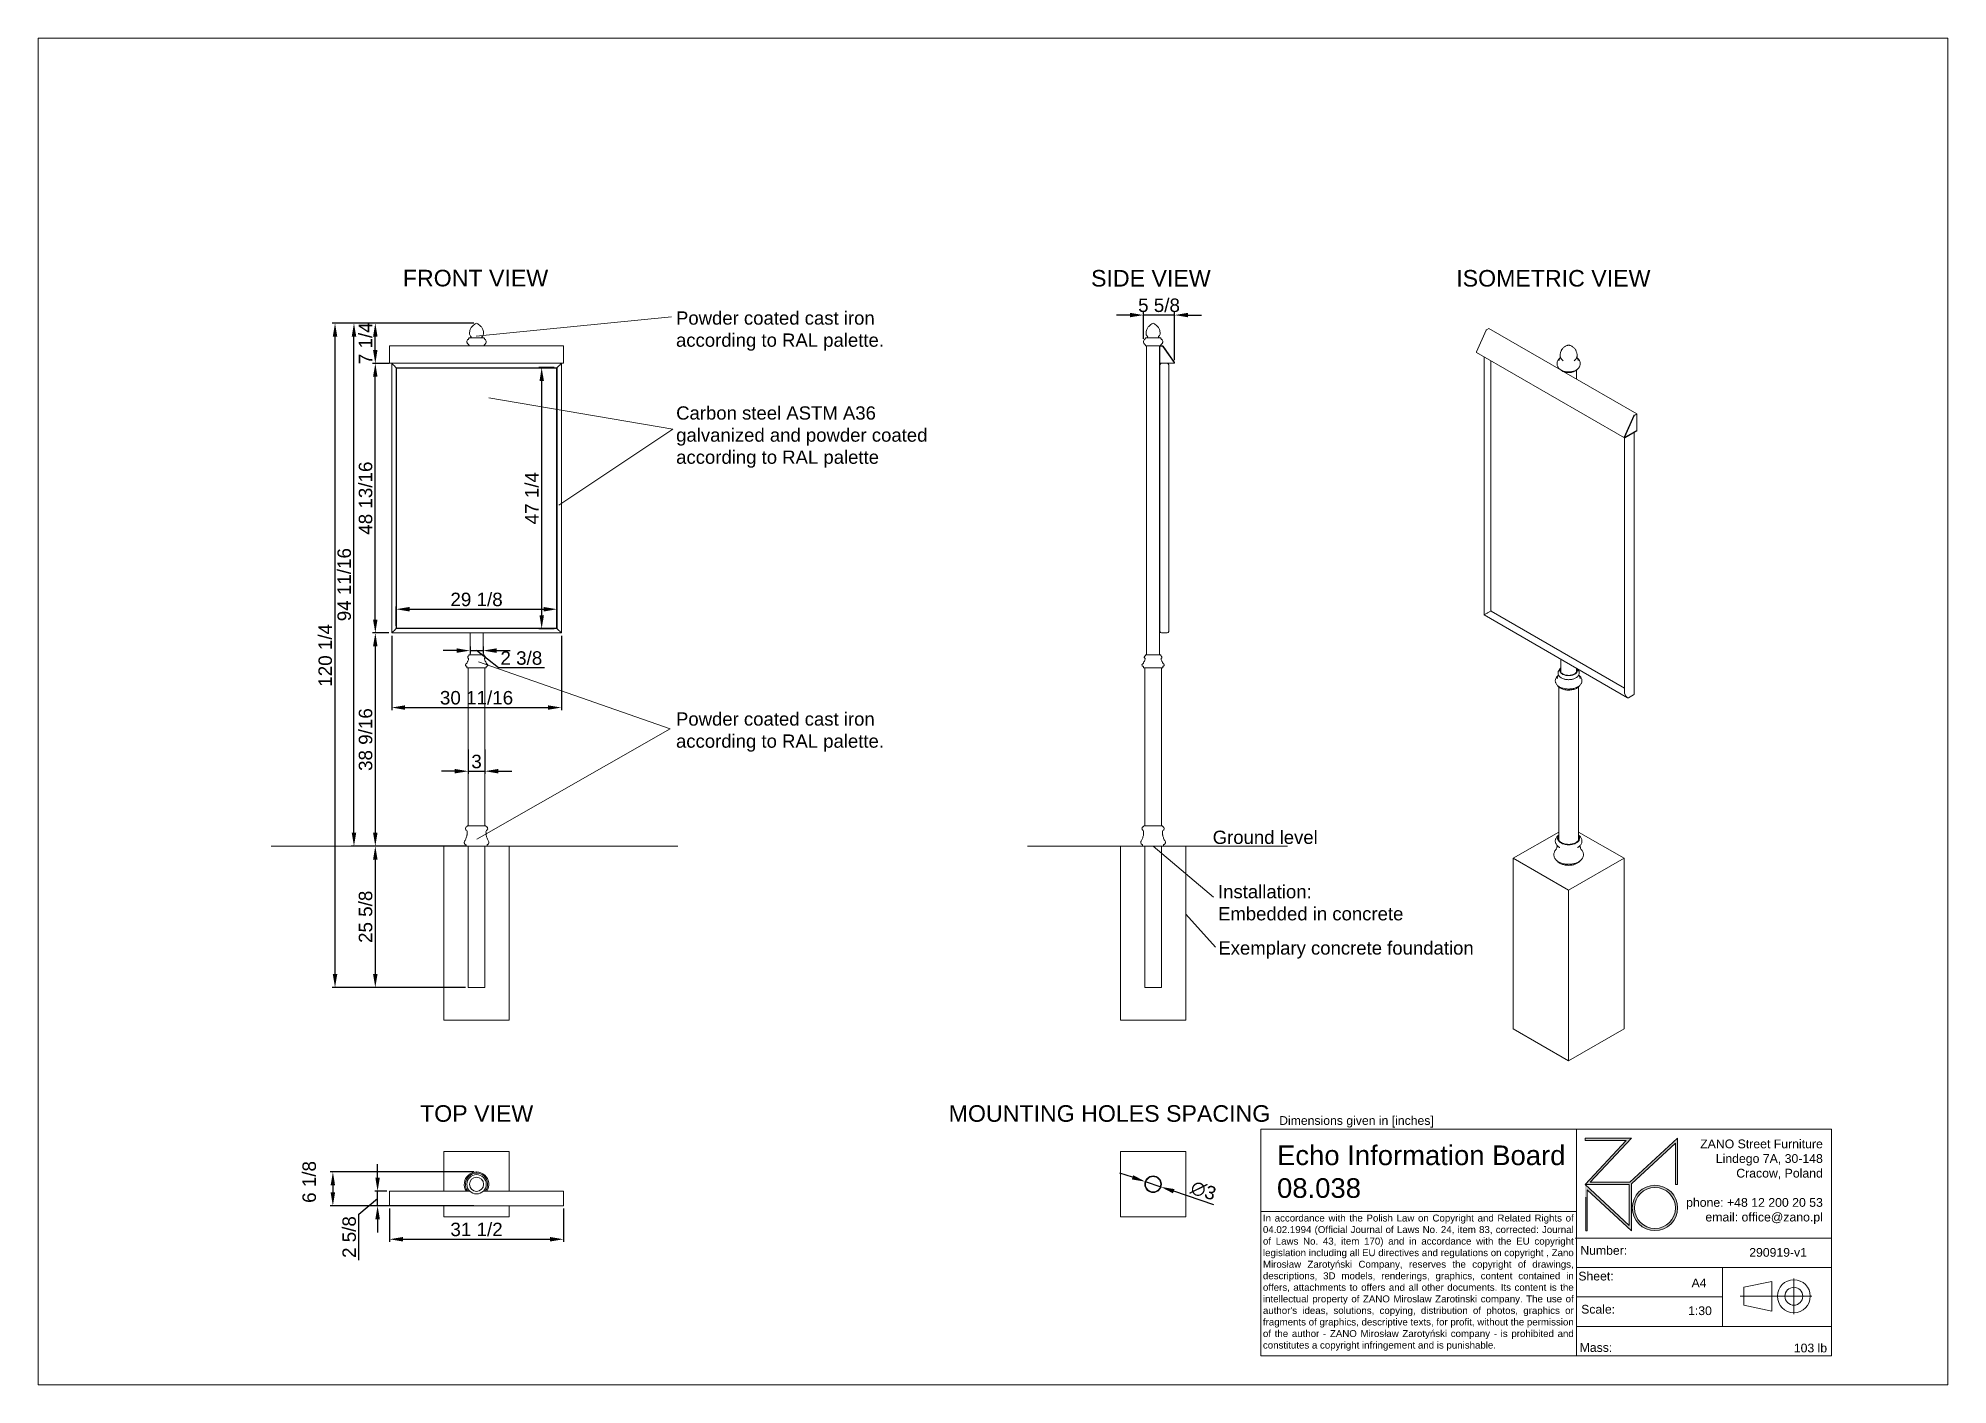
# Paper-space layout 'US' of a CAD drawing. Header units: inches. Extents: x -14.9 to -3.3, y -7.2 to 1.
# The model-space entities are those that its viewports show. They can reach past a viewport. Long polylines and large blocks are cut down to what shows.
import ezdxf

# ---------------------------------------------------------------- set-up
doc = ezdxf.new("R2010")
doc.units = ezdxf.units.IN
doc.header["$PDSIZE"] = -1
doc.linetypes.add('HIDDEN', pattern=[1.905, 1.27, -0.635])
for name, color, linetype, lineweight in [('ZANO_O', 10, 'Continuous', 0), ('ZANO_R', 7, 'Continuous', 0), ('ZANO_R_przerywana', 250, 'HIDDEN', 0), ('ZANO_W', 1, 'Continuous', 0)]:
    doc.layers.add(name, color=color, linetype=linetype, lineweight=lineweight)
doc.layers.add('ZANO_P', color=7, linetype='Continuous', lineweight=0, true_color=0xffffff)
doc.styles.get("Standard").update_dxf_attribs({"font": 'arial.ttf'})
doc.dimstyles.new('amerykanie', dxfattribs={"dimtxt": 50, "dimasz": 50, "dimexe": 0.5, "dimexo": 0.5, "dimgap": 1, "dimtad": 1, "dimdec": 0, "dimzin": 0, "dimlunit": 5, "dimtxsty": 'Standard', "dimcen": 0.09, "dimclrd": 1, "dimclre": 1, "dimclrt": 1, "dimazin": 0, "dimtfac": 1, "dimtdec": 0, "dimtmove": 0, "dimatfit": 3, "dimfxl": 1, "dimtzin": 0, "dimarcsym": 1})

psp = doc.layouts.new('US')

# ---------------------------------------------------------------- texts
at = {"layer": 'ZANO_O', "attachment_point": 1}
for s, insert, char_height, width in [('{\\fArial|b0|i0|c238|p34;FRONT VIEW}', (-12.666, -0.445), 0.1, 1.04774), ('{\\fArial|b0|i0|c238|p34;SIDE VIEW}', (-8.514, -0.446), 0.1, 1.0012), ('{\\fArial|b0|i0|c238|p34;ISOMETRIC VIEW}', (-6.311, -0.446), 0.1, 1.49258), ('\\pxql;{\\fArial|b0|i0|c238|p34;Powder coated cast iron according to RAL palette.}', (-11.018, -0.696), 0.08, 1.41614), ('\\pxql;Carbon steel ASTM A36\\Pgalvanized and powder coated\\Paccording to RAL palette', (-11.017, -1.269), 0.08, 1.93979), ('\\pxql;{\\fArial|b0|i0|c238|p34;Powder coated cast iron according to RAL palette.}', (-11.018, -3.116), 0.08, 1.41614), ('{\\fArial|b0|i0|c238|p34;Ground level}', (-7.78, -3.83), 0.08, 0.78457), ('\\pxql;{\\fArial|b0|i0|c238|p34;Installation:\\FARIALUNI.TTF|c238;\\P\\fArial|b0|i0|c238|p34;Embedded in concrete}', (-7.748, -4.158), 0.08, 1.81828), ('\\pxql;{\\fArial|b0|i0|c238|p34;Exemplary concrete foundation}', (-7.746, -4.498), 0.08, 1.68642), ('{\\fArial|b0|i0|c238|p34;TOP VIEW}', (-12.562, -5.487), 0.1, 0.86231), ('{\\fArial|b0|i0|c238|p34;MOUNTING HOLES SPACING}', (-9.373, -5.487), 0.1, 2.09064)]:
    psp.add_mtext(s, dxfattribs=dict(at, insert=insert, char_height=char_height, width=width))
at = {"layer": 'ZANO_R', "attachment_point": 1}
for s, insert, char_height, width in [('{\\fArial|b0|i0|c238|p34;Dimensions given in [inches]}', (-7.379, -5.553), 0.05269, 1.79436), ('\\pxql;Echo Information Board 08.038', (-7.392, -5.73), 0.11856, 1.7443), ('\\pxqr;{\\fArial|b0|i0|c238|p34;ZANO Street Furniture\\FARIALUNI.TTF|c238;\\P\\fArial|b0|i0|c238|p34;Lindego 7A, 30-148\\FARIALUNI.TTF|c238;\\P\\fArial|b0|i0|c238|p34;Cracow, Poland\\FARIALUNI.TTF|c238;\\P\\P\\fArial|b0|i0|c238|p34;phone: +48 12 200 20 53\\FARIALUNI.TTF|c238;\\P\\fArial|b0|i0|c238|p34;email: office@zano.pl}', (-5.149, -5.694), 0.05298, 1.04998), ("\\pxqj;{\\fArial|b0|i0|c238|p34;In accordance with the Polish Law on Copyright and Related Rights of 04.02.1994 (Official Journal of Laws No. 24, item 83, corrected: Journal of Laws No. 43, item 170) and in accordance with the EU copyright legislation including all EU directives and regulations on copyright , Zano Mirosław Zarotyński Company, reserves the copyright of drawings, descriptions, 3D models, renderings, graphics, content contained in offers, attachments to offers and all other documents. Its content is the intellectual property of ZANO Miroslaw Zarotinski company. The use of author's ideas, solutions, copying, distribution of photos, graphics or fragments of graphics, descriptive texts, for profit, without the permission of the author - ZANO Mirosław Zarotyński company - is prohibited and constitutes a copyright infringement and is punishable.}", (-7.477, -6.147), 0.041822, 1.86937), ('{\\fArial|b0|i0|c238|p34;Number:}', (-5.562, -6.337), 0.05269, 0.35585), ('{\\C256;290919-v1}', (-4.543, -6.349), 0.05269, 0.49653), ('{\\fArial|b0|i0|c238|p34;Sheet:}', (-5.574, -6.492), 0.05269, 254.32319), ('{\\fArial|b0|i0|c238|p34;A4}', (-4.891, -6.533), 0.05269, 0.18637), ('{\\fArial|b0|i0|c238|p34;Scale:}', (-5.557, -6.692), 0.05269, 254.32319), ('1:30', (-4.912, -6.701), 0.0527, 0.20756), ('{\\fArial|b0|i0|c238|p34;Mass:}', (-5.566, -6.923), 0.05269, 254.32319), ('103 lb', (-4.274, -6.926), 0.0527, 0.22731)]:
    psp.add_mtext(s, dxfattribs=dict(at, insert=insert, char_height=char_height, width=width))

msp = doc.modelspace()

# ---------------------------------------------------------------- blocks, each defined once
blk = doc.blocks.new('*D368')
at = {"layer": 'ZANO_W', "color": 1, "lineweight": -2}
for p, q in [((10.67, 110.04), (10.67, 113.56)), ((13.11, 113.06), (37.38, 113.06)), ((39.81, 110.04), (39.81, 113.56))]:
    blk.add_line(p, q, dxfattribs=at)
at = {"layer": 'ZANO_W', "color": 1}
for points in [[(13.11, 113.47), (13.11, 112.65), (10.67, 113.06)], [(37.38, 112.65), (37.38, 113.47), (39.81, 113.06)]]:
    blk.add_solid(points, dxfattribs=at)
at = {"layer": 'ZANO_W', "color": 1, "insert": (25.24, 114.82), "char_height": 2.438, "attachment_point": 5}
blk.add_mtext('29 1/8', dxfattribs=at)
blk = doc.blocks.new('*D369')
at = {"layer": 'ZANO_W', "color": 1, "lineweight": -2}
for p, q in [((39.31, 156.8), (36.53, 156.8)), ((37.03, 111.98), (37.03, 154.36)), ((39.31, 109.54), (36.53, 109.54))]:
    blk.add_line(p, q, dxfattribs=at)
at = {"layer": 'ZANO_W', "color": 1}
for points in [[(37.44, 154.36), (36.63, 154.36), (37.03, 156.8)], [(36.63, 111.98), (37.44, 111.98), (37.03, 109.54)]]:
    blk.add_solid(points, dxfattribs=at)
at = {"layer": 'ZANO_W', "color": 1, "insert": (35.27, 133.17), "char_height": 2.438, "attachment_point": 5, "rotation": 90}
blk.add_mtext('47 1/4', dxfattribs=at)
blk = doc.blocks.new('*D370')
at = {"layer": 'ZANO_W', "color": 1, "lineweight": -2}
for p, q in [((9.39, 108.76), (6.42, 108.76)), ((6.92, 106.32), (6.92, 72.61)), ((18.84, 70.17), (6.42, 70.17))]:
    blk.add_line(p, q, dxfattribs=at)
at = {"layer": 'ZANO_W', "color": 1}
for points in [[(7.32, 106.32), (6.51, 106.32), (6.92, 108.76)], [(6.51, 72.61), (7.32, 72.61), (6.92, 70.17)]]:
    blk.add_solid(points, dxfattribs=at)
at = {"layer": 'ZANO_W', "color": 1, "insert": (5.16, 89.46), "char_height": 2.438, "attachment_point": 5, "rotation": 90}
blk.add_mtext('38 9/16', dxfattribs=at)
blk = doc.blocks.new('*D371')
at = {"layer": 'ZANO_W', "color": 1, "lineweight": -2}
for p, q in [((9.39, 157.58), (6.42, 157.58)), ((6.92, 111.19), (6.92, 155.15)), ((9.39, 108.76), (6.42, 108.76))]:
    blk.add_line(p, q, dxfattribs=at)
at = {"layer": 'ZANO_W', "color": 1}
for points in [[(7.32, 155.15), (6.51, 155.15), (6.92, 157.58)], [(6.51, 111.19), (7.32, 111.19), (6.92, 108.76)]]:
    blk.add_solid(points, dxfattribs=at)
at = {"layer": 'ZANO_W', "color": 1, "insert": (5.16, 133.17), "char_height": 2.438, "attachment_point": 5, "rotation": 90}
blk.add_mtext('48 13/16', dxfattribs=at)
blk = doc.blocks.new('*D372')
at = {"layer": 'ZANO_W', "color": 1, "lineweight": -2}
for p, q in [((24.74, 164.85), (6.42, 164.85)), ((6.92, 160.01), (6.92, 162.41)), ((9.4, 157.57), (6.42, 157.57))]:
    blk.add_line(p, q, dxfattribs=at)
at = {"layer": 'ZANO_W', "color": 1}
for points in [[(7.32, 162.41), (6.51, 162.41), (6.92, 164.85)], [(6.51, 160.01), (7.32, 160.01), (6.92, 157.57)]]:
    blk.add_solid(points, dxfattribs=at)
at = {"layer": 'ZANO_W', "color": 1, "insert": (5.16, 161.21), "char_height": 2.438, "attachment_point": 5, "rotation": 90}
blk.add_mtext('7 1/4', dxfattribs=at)
blk = doc.blocks.new('*D373')
at = {"layer": 'ZANO_W', "color": 1, "lineweight": -2}
for p, q in [((23.25, 70.17), (6.42, 70.17)), ((6.92, 67.73), (6.92, 47.01)), ((23.25, 44.57), (6.42, 44.57))]:
    blk.add_line(p, q, dxfattribs=at)
at = {"layer": 'ZANO_W', "color": 1}
for points in [[(7.32, 67.73), (6.51, 67.73), (6.92, 70.17)], [(6.51, 47.01), (7.32, 47.01), (6.92, 44.57)]]:
    blk.add_solid(points, dxfattribs=at)
at = {"layer": 'ZANO_W', "color": 1, "insert": (5.16, 57.37), "char_height": 2.438, "attachment_point": 5, "rotation": 90}
blk.add_mtext('25 5/8', dxfattribs=at)
blk = doc.blocks.new('*D374')
at = {"layer": 'ZANO_W', "color": 1, "lineweight": -2}
for p, q in [((24.74, 164.85), (2.56, 164.85)), ((3.06, 72.61), (3.06, 162.41)), ((18.84, 70.17), (2.56, 70.17))]:
    blk.add_line(p, q, dxfattribs=at)
at = {"layer": 'ZANO_W', "color": 1}
for points in [[(3.47, 162.41), (2.65, 162.41), (3.06, 164.85)], [(2.65, 72.61), (3.47, 72.61), (3.06, 70.17)]]:
    blk.add_solid(points, dxfattribs=at)
at = {"layer": 'ZANO_W', "color": 1, "insert": (1.3, 117.51), "char_height": 2.438, "attachment_point": 5, "rotation": 90}
blk.add_mtext('94 11/16', dxfattribs=at)
blk = doc.blocks.new('*D375')
at = {"layer": 'ZANO_W', "color": 1, "lineweight": -2}
for p, q in [((24.74, 164.85), (-0.87, 164.85)), ((-0.37, 47.01), (-0.37, 162.41)), ((23.25, 44.57), (-0.87, 44.57))]:
    blk.add_line(p, q, dxfattribs=at)
at = {"layer": 'ZANO_W', "color": 1}
for points in [[(0.04, 162.41), (-0.78, 162.41), (-0.37, 164.85)], [(-0.78, 47.01), (0.04, 47.01), (-0.37, 44.57)]]:
    blk.add_solid(points, dxfattribs=at)
at = {"layer": 'ZANO_W', "color": 1, "insert": (-2.13, 104.71), "char_height": 2.438, "attachment_point": 5, "rotation": 90}
blk.add_mtext('120 1/4', dxfattribs=at)
blk = doc.blocks.new('*D376')
at = {"layer": 'ZANO_W', "color": 1, "lineweight": -2}
for p, q in [((23.75, 87.64), (23.75, 83.23)), ((26.74, 87.64), (26.74, 83.23)), ((21.31, 83.73), (18.87, 83.73)), ((23.75, 83.73), (26.74, 83.73)), ((29.18, 83.73), (31.62, 83.73))]:
    blk.add_line(p, q, dxfattribs=at)
at = {"layer": 'ZANO_W', "color": 1}
for points in [[(21.31, 83.33), (21.31, 84.14), (23.75, 83.73)], [(29.18, 84.14), (29.18, 83.33), (26.74, 83.73)]]:
    blk.add_solid(points, dxfattribs=at)
at = {"layer": 'ZANO_W', "color": 1, "insert": (25.24, 85.48), "char_height": 2.44, "attachment_point": 5}
blk.add_mtext('3', dxfattribs=at)
blk = doc.blocks.new('*D377')
at = {"layer": 'ZANO_W', "color": 1, "lineweight": -2}
for p, q in [((21.62, 105.57), (19.18, 105.57)), ((24.06, 106.29), (24.06, 105.07)), ((24.06, 105.57), (26.43, 105.57)), ((29.19, 102.45), (25.24, 105.57)), ((26.43, 106.29), (26.43, 105.07)), ((28.87, 105.57), (31.31, 105.57)), ((37.51, 102.45), (29.19, 102.45))]:
    blk.add_line(p, q, dxfattribs=at)
at = {"layer": 'ZANO_W', "color": 1}
for points in [[(21.62, 105.16), (21.62, 105.98), (24.06, 105.57)], [(28.87, 105.98), (28.87, 105.16), (26.43, 105.57)]]:
    blk.add_solid(points, dxfattribs=at)
at = {"layer": 'ZANO_W', "color": 1, "insert": (33.35, 104.21), "char_height": 2.438, "attachment_point": 5}
blk.add_mtext('2 3/8', dxfattribs=at)
blk = doc.blocks.new('*D378')
at = {"layer": 'ZANO_W', "color": 1, "lineweight": -2}
for p, q in [((9.89, 108.26), (9.89, 94.76)), ((40.6, 108.26), (40.6, 94.76)), ((12.32, 95.26), (38.16, 95.26))]:
    blk.add_line(p, q, dxfattribs=at)
at = {"layer": 'ZANO_W', "color": 1}
for points in [[(12.32, 95.66), (12.32, 94.85), (9.89, 95.26)], [(38.16, 94.85), (38.16, 95.66), (40.6, 95.26)]]:
    blk.add_solid(points, dxfattribs=at)
at = {"layer": 'ZANO_W', "color": 1, "insert": (25.24, 97.02), "char_height": 2.438, "attachment_point": 5}
blk.add_mtext('30 11/16', dxfattribs=at)
blk = doc.blocks.new('*D379')
at = {"layer": 'ZANO_W', "color": 1, "lineweight": -2}
for p, q in [((9.49, 4.54), (9.49, -1.51)), ((40.99, 4.56), (40.99, -1.51)), ((11.93, -1.01), (38.56, -1.01))]:
    blk.add_line(p, q, dxfattribs=at)
at = {"layer": 'ZANO_W', "color": 1}
for points in [[(11.93, -0.61), (11.93, -1.42), (9.49, -1.01)], [(38.56, -1.42), (38.56, -0.61), (40.99, -1.01)]]:
    blk.add_solid(points, dxfattribs=at)
at = {"layer": 'ZANO_W', "color": 1, "insert": (25.24, 0.75), "char_height": 2.438, "attachment_point": 5}
blk.add_mtext('31 1/2', dxfattribs=at)
blk = doc.blocks.new('*D380')
at = {"layer": 'ZANO_W', "color": 1, "lineweight": -2}
for p, q in [((7.33, 10.13), (7.33, 12.57)), ((8.99, 7.7), (6.83, 7.7)), ((7.33, 5.06), (7.33, 7.7)), ((3.96, 3.55), (7.33, 6.38)), ((3.96, -4.78), (3.96, 3.55)), ((8.99, 5.06), (6.83, 5.06)), ((7.33, 2.62), (7.33, 0.18))]:
    blk.add_line(p, q, dxfattribs=at)
at = {"layer": 'ZANO_W', "color": 1}
for points in [[(6.93, 10.13), (7.74, 10.13), (7.33, 7.7)], [(7.74, 2.62), (6.93, 2.62), (7.33, 5.06)]]:
    blk.add_solid(points, dxfattribs=at)
at = {"layer": 'ZANO_W', "color": 1, "insert": (2.2, -0.62), "char_height": 2.438, "attachment_point": 5, "rotation": 90}
blk.add_mtext('2 5/8', dxfattribs=at)
blk = doc.blocks.new('*D381')
at = {"layer": 'ZANO_W', "color": 1, "lineweight": -2}
for p, q in [((24.74, 11.17), (-1.26, 11.17)), ((-0.76, 8.73), (-0.76, 7.48)), ((24.74, 5.04), (-1.26, 5.04))]:
    blk.add_line(p, q, dxfattribs=at)
at = {"layer": 'ZANO_W', "color": 1}
for points in [[(-0.36, 8.73), (-1.17, 8.73), (-0.76, 11.17)], [(-1.17, 7.48), (-0.36, 7.48), (-0.76, 5.04)]]:
    blk.add_solid(points, dxfattribs=at)
at = {"layer": 'ZANO_W', "color": 1, "insert": (-5.03, 9.36), "char_height": 2.438, "attachment_point": 5, "rotation": 90}
blk.add_mtext('6 1/8', dxfattribs=at)
blk = doc.blocks.new('*D382')
at = {"layer": 'ZANO_W', "color": 1, "lineweight": -2}
for p, q in [((143.51, 166.32), (141.07, 166.32)), ((145.95, 162.02), (145.95, 166.82)), ((151.58, 166.32), (145.95, 166.32)), ((151.58, 158.14), (151.58, 166.82)), ((154.02, 166.32), (156.45, 166.32))]:
    blk.add_line(p, q, dxfattribs=at)
at = {"layer": 'ZANO_W', "color": 1}
for points in [[(143.51, 165.92), (143.51, 166.73), (145.95, 166.32)], [(154.02, 166.73), (154.02, 165.92), (151.58, 166.32)]]:
    blk.add_solid(points, dxfattribs=at)
at = {"layer": 'ZANO_W', "color": 1, "insert": (148.76, 168.08), "char_height": 2.438, "attachment_point": 5}
blk.add_mtext('5 5/8', dxfattribs=at)
blk = doc.blocks.new('*D383')
at = {"layer": 'ZANO_W', "color": 1, "lineweight": -2}
for p, q in [((143.96, 10.2), (141.65, 10.98)), ((146.27, 9.42), (149.11, 8.46)), ((158.7, 5.22), (151.42, 7.68))]:
    blk.add_line(p, q, dxfattribs=at)
at = {"layer": 'ZANO_W', "color": 1}
for points in [[(143.83, 9.82), (144.09, 10.59), (146.27, 9.42)], [(151.55, 8.07), (151.29, 7.3), (149.11, 8.46)]]:
    blk.add_solid(points, dxfattribs=at)
at = {"layer": 'ZANO_W', "color": 1, "insert": (156.79, 7.78), "char_height": 2.438, "attachment_point": 5, "rotation": 341.3428}
blk.add_mtext('∅3', dxfattribs=at)

# ---------------------------------------------------------------- dimensions: what is measured, and where the dimension line sits
at = {"layer": 'ZANO_W'}
for base, p1, p2, picture, middle in [((145.94627, 166.3233), (151.57923, 157.64101), (145.94627, 161.5187), '*D382', (148.76275, 166.3233)), ((26.4312, 105.57118), (24.0568, 106.78802), (26.4312, 106.78802), '*D377', (29.68873, 102.44911)), ((26.74227, 83.73414), (23.74573, 88.1431), (26.74227, 88.1431), '*D376', (25.244, 83.73414))]:
    dim = msp.add_linear_dim(base=base, p1=p1, p2=p2, dimstyle='amerykanie', override={"dimtxt": 2.4375, "dimasz": 2.4375, "dimgap": 0.5, "dimdec": 4, "dimaunit": 1, "dimadec": 1, "dimtdec": 4, "dimtmove": 1, "dimfrac": 2}, dxfattribs=at)
    dim.commit()
    dim.dimension.update_dxf_attribs({"geometry": picture, "text_midpoint": middle, "dimtype": 160})
for base, p1, p2, picture, middle in [((-0.36962, 164.8487), (23.74573, 44.5731), (25.244, 164.8487), '*D375', (-2.12993, 104.7109)), ((3.06057, 164.8487), (19.33754, 70.16777), (25.244, 164.8487), '*D374', (1.30026, 117.50823)), ((6.917098, 157.583784), (9.887199, 108.757028), (9.887199, 157.583784), '*D371', (5.155949, 133.170406)), ((37.03456, 156.79626), (39.81327, 109.54456), (39.81327, 156.79626), '*D369', (35.27424, 133.17041)), ((6.9171, 70.16777), (9.8872, 108.75703), (19.33754, 70.16777), '*D370', (5.15595, 89.4624)), ((6.9171, 44.5731), (23.74573, 70.16777), (23.74573, 44.5731), '*D373', (5.15678, 57.37043)), ((-0.76332, 5.03833), (25.244, 11.17003), (25.244, 5.03833), '*D381', (-5.03395, 9.35728))]:
    dim = msp.add_linear_dim(base=base, p1=p1, p2=p2, angle=90, dimstyle='amerykanie', override={"dimtxt": 2.4375, "dimasz": 2.4375, "dimgap": 0.5, "dimdec": 4, "dimaunit": 1, "dimadec": 1, "dimtdec": 4, "dimtmove": 1, "dimfrac": 2}, dxfattribs=at)
    dim.commit()
    dim.dimension.update_dxf_attribs({"geometry": picture, "text_midpoint": middle})
for base, p1, p2, picture, middle in [((6.9171, 164.8487), (9.89671, 157.57427), (25.244, 164.8487), '*D372', (6.9171, 161.21148)), ((7.33194, 7.69677), (9.49344, 5.05756), (9.49344, 7.69677), '*D380', (3.96097, 3.04501))]:
    dim = msp.add_linear_dim(base=base, p1=p1, p2=p2, angle=90, dimstyle='amerykanie', override={"dimtxt": 2.4375, "dimasz": 2.4375, "dimgap": 0.5, "dimdec": 4, "dimaunit": 1, "dimadec": 1, "dimtdec": 4, "dimtmove": 1, "dimfrac": 2}, dxfattribs=at)
    dim.commit()
    dim.dimension.update_dxf_attribs({"geometry": picture, "text_midpoint": middle, "dimtype": 160})
for base, p1, p2, picture, middle in [((39.81327, 113.05914), (10.67473, 109.54456), (39.81327, 109.54456), '*D368', (25.244, 114.81946)), ((40.6008, 95.25513), (9.8872, 108.75703), (40.6008, 108.75703), '*D378', (25.244, 97.01627)), ((40.99457, -1.0133), (9.49344, 5.03833), (40.99457, 5.05756), '*D379', (25.244, 0.74785))]:
    dim = msp.add_linear_dim(base=base, p1=p1, p2=p2, dimstyle='amerykanie', override={"dimtxt": 2.4375, "dimasz": 2.4375, "dimgap": 0.5, "dimdec": 4, "dimaunit": 1, "dimadec": 1, "dimtdec": 4, "dimtmove": 1, "dimfrac": 2}, dxfattribs=at)
    dim.commit()
    dim.dimension.update_dxf_attribs({"geometry": picture, "text_midpoint": middle})
dim = msp.add_diameter_dim_2p(p1=(146.2686, 9.42074), p2=(149.10767, 8.46214), dimstyle='amerykanie', override={"dimtxt": 2.4375, "dimasz": 2.4375, "dimgap": 0.5, "dimdec": 4, "dimaunit": 1, "dimadec": 1, "dimtdec": 4, "dimtmove": 1, "dimfrac": 2}, dxfattribs=at)
dim.commit()
dim.dimension.update_dxf_attribs({"geometry": '*D383', "text_midpoint": (156.79335, 7.78031)})

# ---------------------------------------------------------------- linework, layer by layer
at = {"layer": 'ZANO_R'}
for p, q in [((207.96683, 163.56312), (206.2203, 159.67453)), ((208.46027, 163.89244), (208.04079, 163.65028)), ((221.52036, 156.35301), (208.46027, 163.89244)), ((9.49344, 160.68818), (9.49344, 160.73352)), ((9.49344, 160.73352), (40.99457, 160.73352)), ((9.49344, 160.68818), (9.49344, 157.75108)), ((26.41948, 162.22663), (24.06853, 162.22663)), ((24.21267, 160.7341), (24.21267, 160.73352)), ((26.27534, 160.7341), (24.21267, 160.7341)), ((26.27534, 160.73352), (26.27534, 160.7341)), ((40.99457, 160.73352), (40.99457, 160.68818)), ((40.99457, 157.75108), (40.99457, 160.68818)), ((146.50093, 160.73352), (146.50093, 104.81901)), ((146.50093, 160.73352), (148.87533, 160.73352)), ((148.86361, 162.22663), (146.51266, 162.22663)), ((146.6568, 160.7341), (146.6568, 160.73352)), ((146.85585, 160.7341), (146.6568, 160.7341)), ((148.71947, 160.7341), (146.85585, 160.7341)), ((148.71947, 160.73352), (148.71947, 160.7341)), ((148.87533, 104.81901), (148.87533, 160.73352)), ((148.9344, 160.73352), (148.9344, 160.67445)), ((148.9344, 160.73352), (149.42834, 160.73352)), ((148.9344, 160.67445), (149.42834, 160.67445)), ((148.9344, 157.76392), (148.9344, 160.54588)), ((148.93747, 160.66696), (149.43359, 160.66696)), ((148.93747, 157.64285), (148.93747, 160.66696)), ((149.46705, 160.65431), (151.52363, 157.7172)), ((149.4723, 160.64681), (151.48892, 157.76677)), ((149.51543, 160.68818), (151.57201, 157.75108)), ((206.23042, 159.54684), (232.98249, 144.1032)), ((9.49344, 157.58378), (9.49344, 157.75108)), ((9.49344, 157.58378), (40.99457, 157.58378)), ((9.8872, 157.58378), (9.8872, 108.75703)), ((10.42272, 157.04826), (10.13921, 157.33177)), ((39.81327, 156.79626), (10.67473, 156.79626)), ((10.67473, 156.79626), (10.67473, 109.54456)), ((10.75348, 156.63875), (10.75348, 109.70206)), ((10.83223, 156.7175), (39.65577, 156.7175)), ((24.0568, 156.79626), (24.0568, 156.7175)), ((26.4312, 156.7175), (26.4312, 156.79626)), ((39.73452, 156.63875), (39.73452, 109.70206)), ((39.81327, 109.54456), (39.81327, 156.79626)), ((40.34879, 157.33177), (40.06528, 157.04826)), ((40.6008, 108.75703), (40.6008, 157.58378)), ((40.99457, 157.75108), (40.99457, 157.58378)), ((148.93281, 157.58378), (148.93281, 157.64285)), ((151.48492, 157.64285), (148.93281, 157.64285)), ((151.48492, 157.58378), (148.93281, 157.58378)), ((148.9344, 157.33177), (148.9344, 109.00904)), ((151.42441, 157.64285), (148.93747, 157.64285)), ((150.50945, 157.33177), (150.50945, 109.00904)), ((207.58244, 158.76634), (207.58244, 112.02766)), ((208.82811, 158.04723), (208.82811, 112.82413)), ((221.46885, 156.39521), (221.46885, 156.38275)), ((235.21234, 148.4488), (222.00989, 156.07041)), ((224.32052, 154.73651), (224.32052, 156.39586)), ((232.97237, 144.23089), (234.71891, 148.11948)), ((233.01346, 144.22139), (234.76, 148.10998)), ((234.75554, 148.10005), (233.04294, 144.28702)), ((235.2137, 145.41864), (233.04633, 144.16745)), ((235.2137, 145.36072), (233.04633, 144.10952)), ((233.09772, 144.19711), (235.20973, 145.41635)), ((235.20973, 148.38201), (234.78841, 148.13879)), ((234.79287, 148.20664), (235.21234, 148.4488)), ((234.79287, 148.14871), (235.21234, 148.39087)), ((235.20336, 148.38569), (235.20973, 148.38201)), ((235.20973, 145.41635), (235.20973, 148.38201)), ((235.20973, 145.42093), (235.2137, 145.41864)), ((235.21234, 148.4488), (235.21234, 148.39087)), ((235.2137, 145.36072), (235.2137, 145.41864)), ((232.99691, 144.098), (232.99691, 97.98374)), ((233.01095, 144.21522), (233.05043, 144.19243)), ((234.75258, 97.74229), (234.75258, 145.09452)), ((207.58244, 112.02766), (233.54036, 97.04247)), ((207.91185, 112.2179), (207.67109, 112.07887)), ((208.84771, 112.7582), (208.33989, 112.46504)), ((208.89499, 112.70829), (232.99691, 98.79455)), ((9.8872, 108.75703), (40.6008, 108.75703)), ((10.42272, 109.29255), (10.13921, 109.00904)), ((10.67473, 109.54456), (39.81327, 109.54456)), ((10.83223, 109.62331), (39.65577, 109.62331)), ((24.0568, 109.62331), (24.0568, 109.54456)), ((24.0568, 108.75703), (24.0568, 104.81901)), ((26.4312, 109.54456), (26.4312, 109.62331)), ((26.4312, 104.81901), (26.4312, 108.75703)), ((40.34879, 109.00904), (40.06528, 109.29255)), ((150.25744, 108.75703), (149.18641, 108.75703)), ((26.55628, 104.81901), (23.93172, 104.81901)), ((149.00041, 104.81901), (146.37586, 104.81901)), ((221.46885, 104.01121), (221.46885, 101.70196)), ((27.00281, 102.45643), (23.4852, 102.45643)), ((23.74573, 102.45643), (23.74573, 73.82977)), ((26.74227, 73.82977), (26.74227, 102.45643)), ((149.44694, 102.45643), (145.92933, 102.45643)), ((146.18986, 102.45643), (146.18986, 73.82977)), ((149.18641, 73.82977), (149.18641, 102.45643)), ((224.32052, 101.70196), (224.32052, 102.36497)), ((221.09525, 98.99216), (221.09525, 71.30195)), ((224.69413, 71.30195), (224.69413, 98.99216)), ((233.32632, 97.26841), (233.08556, 97.68543)), ((234.66393, 97.54636), (233.75436, 97.02127)), ((26.89748, 73.82977), (23.59052, 73.82977)), ((146.03466, 73.82977), (149.34161, 73.82977)), ((-11.94565, 70.16777), (61.65483, 70.16777)), ((44.7747, 70.16777), (5.7133, 70.16777)), ((19.33754, 70.16777), (31.15046, 70.16777)), ((31.15046, 70.16777), (19.33754, 70.16777)), ((23.74617, 70.16777), (26.74184, 70.16777)), ((124.95156, 70.16777), (172.03079, 70.16777)), ((141.78167, 70.16777), (153.5946, 70.16777)), ((153.5946, 70.16777), (141.78167, 70.16777)), ((149.18641, 70.16777), (146.19161, 70.16777)), ((9.49344, 7.69677), (24.01611, 7.69677)), ((9.49344, 7.69518), (9.49344, 7.69677)), ((9.49344, 7.69518), (9.49344, 7.20123)), ((24.01772, 7.69518), (9.49344, 7.69518)), ((9.49344, 7.11414), (9.49344, 7.20123)), ((9.49344, 7.11414), (9.49344, 5.05756)), ((40.99457, 7.69518), (26.47028, 7.69518)), ((26.47189, 7.69677), (40.99457, 7.69677)), ((40.99457, 7.69677), (40.99457, 7.69518)), ((40.99457, 7.20123), (40.99457, 7.69518)), ((40.99457, 7.20123), (40.99457, 7.11414)), ((40.99457, 5.05756), (40.99457, 7.11414)), ((9.49344, 5.03833), (9.49344, 5.05756)), ((9.49344, 5.03833), (40.99457, 5.03833)), ((40.99457, 5.05756), (40.99457, 5.03833))]:
    msp.add_line(p, q, dxfattribs=at)
at = {"layer": 'ZANO_R', "flags": 128}
for points in [[(25.244, 164.8487), (25.13308, 164.80552), (25.00411, 164.73352), (24.86328, 164.63654), (24.71673, 164.51845), (24.57064, 164.38312), (24.46998, 164.27803), (24.37494, 164.16751), (24.28777, 164.05299), (24.21072, 163.93585), (24.14564, 163.81652), (24.08888, 163.68127), (24.0343, 163.50948), (23.9969, 163.3534), (23.97067, 163.18931), (23.9615, 163.0271), (23.97532, 162.87669), (24.01778, 162.74779), (24.0867, 162.62722), (24.17053, 162.50738), (24.21796, 162.45058), (24.25612, 162.39279), (24.26792, 162.34983), (24.26573, 162.311), (24.25234, 162.27872), (24.23005, 162.25377), (24.20108, 162.23762), (24.15869, 162.22829), (24.11251, 162.22628)], [(26.37549, 162.22628), (26.32931, 162.22829), (26.28692, 162.23762), (26.25795, 162.25377), (26.23567, 162.27872), (26.22227, 162.311), (26.22273, 162.36553), (26.25132, 162.4266), (26.30251, 162.48892), (26.3555, 162.55802), (26.3994, 162.62418), (26.46859, 162.74448), (26.51455, 162.88683), (26.52654, 163.03558), (26.51666, 163.19519), (26.49051, 163.35629), (26.4537, 163.50948), (26.39912, 163.68127), (26.34236, 163.81652), (26.27728, 163.93585), (26.20023, 164.05299), (26.11306, 164.16751), (26.01802, 164.27803), (25.91736, 164.38312), (25.77127, 164.51845), (25.62472, 164.63654), (25.48389, 164.73352), (25.35493, 164.80552), (25.244, 164.8487)], [(147.68813, 164.8487), (147.57721, 164.80552), (147.44825, 164.73352), (147.30741, 164.63654), (147.16086, 164.51845), (147.01477, 164.38312), (146.91411, 164.27803), (146.81907, 164.16751), (146.73191, 164.05299), (146.65485, 163.93585), (146.58977, 163.81652), (146.53301, 163.68127), (146.47844, 163.50948), (146.44104, 163.3534), (146.4148, 163.18931), (146.40564, 163.0271), (146.41946, 162.87669), (146.46192, 162.74779), (146.53083, 162.62722), (146.61467, 162.50738), (146.66209, 162.45058), (146.70025, 162.39279), (146.71206, 162.34983), (146.70987, 162.311), (146.69647, 162.27872), (146.67418, 162.25377), (146.64522, 162.23762), (146.60282, 162.22829), (146.55664, 162.22628)], [(148.81963, 162.22628), (148.77345, 162.22829), (148.73105, 162.23762), (148.70209, 162.25377), (148.6798, 162.27872), (148.6664, 162.311), (148.66687, 162.36553), (148.69545, 162.4266), (148.74665, 162.48892), (148.79963, 162.55802), (148.84354, 162.62418), (148.91272, 162.74448), (148.95869, 162.88683), (148.97067, 163.03558), (148.96079, 163.19519), (148.93464, 163.35629), (148.89783, 163.50948), (148.84325, 163.68127), (148.78649, 163.81652), (148.72142, 163.93585), (148.64436, 164.05299), (148.55719, 164.16751), (148.46216, 164.27803), (148.3615, 164.38312), (148.2154, 164.51845), (148.06886, 164.63654), (147.92802, 164.73352), (147.79906, 164.80552), (147.68813, 164.8487)], [(24.06853, 162.22663), (23.979, 162.21842), (23.90763, 162.19042), (23.85025, 162.13623), (23.81815, 162.06015), (23.81187, 162.01462), (23.80393, 161.97026), (23.78614, 161.94923), (23.75724, 161.93336), (23.72038, 161.91719), (23.66429, 161.88569), (23.60715, 161.83093), (23.55655, 161.74683), (23.50715, 161.59805), (23.49713, 161.43936), (23.51543, 161.33377), (23.55494, 161.23296), (23.60429, 161.14881), (23.65049, 161.09049), (23.69193, 161.05367), (23.72811, 161.03271), (23.77568, 161.01767), (23.8001, 161.00875), (23.8084, 160.99936), (23.8129, 160.9844), (23.81572, 160.96412), (23.82243, 160.92522), (23.83984, 160.8783), (23.86168, 160.84373), (23.8947, 160.80736), (23.94221, 160.7706), (24.01856, 160.74561), (24.11988, 160.7375), (24.21267, 160.7341)], [(26.27534, 160.7341), (26.36812, 160.7375), (26.46945, 160.74561), (26.54579, 160.7706), (26.5933, 160.80736), (26.62632, 160.84373), (26.64816, 160.8783), (26.66557, 160.92522), (26.67228, 160.96412), (26.67511, 160.9844), (26.6796, 160.99936), (26.6879, 161.00875), (26.70205, 161.01494), (26.72102, 161.01979), (26.75989, 161.03271), (26.79607, 161.05367), (26.83752, 161.09049), (26.88371, 161.14881), (26.93306, 161.23296), (26.97257, 161.33377), (26.99087, 161.43936), (26.98086, 161.59805), (26.93145, 161.74683), (26.88085, 161.83093), (26.82371, 161.88569), (26.76763, 161.91719), (26.73076, 161.93336), (26.70186, 161.94923), (26.68407, 161.97026), (26.67614, 162.01462), (26.66985, 162.06015), (26.63775, 162.13623), (26.58037, 162.19042), (26.509, 162.21842), (26.41948, 162.22663)], [(146.51266, 162.22663), (146.42313, 162.21842), (146.35176, 162.19042), (146.29439, 162.13623), (146.26228, 162.06015), (146.256, 162.01462), (146.24806, 161.97026), (146.23027, 161.94923), (146.20137, 161.93336), (146.16451, 161.91719), (146.10843, 161.88569), (146.05128, 161.83093), (146.00068, 161.74683), (145.95128, 161.59805), (145.94126, 161.43936), (145.95956, 161.33377), (145.99907, 161.23296), (146.04843, 161.14881), (146.09462, 161.09049), (146.13606, 161.05367), (146.17225, 161.03271), (146.21982, 161.01767), (146.24423, 161.00875), (146.25254, 160.99936), (146.25703, 160.9844), (146.25985, 160.96412), (146.26657, 160.92522), (146.28398, 160.8783), (146.30581, 160.84373), (146.33883, 160.80736), (146.38634, 160.7706), (146.46269, 160.74561), (146.56401, 160.7375), (146.6568, 160.7341)], [(148.71947, 160.7341), (148.81225, 160.7375), (148.91358, 160.74561), (148.98993, 160.7706), (149.03744, 160.80736), (149.07045, 160.84373), (149.09229, 160.8783), (149.1097, 160.92522), (149.11642, 160.96412), (149.11924, 160.9844), (149.12373, 160.99936), (149.13204, 161.00875), (149.14618, 161.01494), (149.16516, 161.01979), (149.20402, 161.03271), (149.24021, 161.05367), (149.28165, 161.09049), (149.32784, 161.14881), (149.3772, 161.23296), (149.4167, 161.33377), (149.43501, 161.43936), (149.42499, 161.59805), (149.37558, 161.74683), (149.32498, 161.83093), (149.26784, 161.88569), (149.21176, 161.91719), (149.1749, 161.93336), (149.14599, 161.94923), (149.12821, 161.97026), (149.12027, 162.01462), (149.11399, 162.06015), (149.08188, 162.13623), (149.0245, 162.19042), (148.95314, 162.21842), (148.86361, 162.22663)], [(148.93747, 160.573), (148.93672, 160.5695), (148.9344, 160.54588)], [(206.23042, 159.54684), (206.22836, 159.54811), (206.21417, 159.56305), (206.2059, 159.58496), (206.20416, 159.61223), (206.20908, 159.64285), (206.2203, 159.67453)], [(223.88513, 158.04225), (223.88562, 158.04263), (223.88738, 158.04395), (223.89037, 158.04622), (223.89439, 158.04927), (223.90088, 158.05424), (223.91204, 158.0629), (224.00918, 158.14557), (224.09621, 158.23284), (224.1445, 158.28762), (224.17972, 158.33046), (224.20071, 158.35695), (224.22169, 158.38424), (224.24891, 158.42168), (224.28496, 158.47639), (224.32777, 158.55285), (224.36721, 158.64275), (224.39679, 158.73445), (224.41736, 158.82752), (224.42992, 158.92318), (224.43492, 159.02254), (224.43248, 159.12589), (224.42249, 159.23465), (224.40438, 159.35024), (224.37717, 159.47409), (224.33934, 159.60775), (224.28838, 159.75297), (224.24558, 159.85581), (224.2004, 159.94982), (224.14775, 160.04371), (224.0792, 160.14695), (224.00361, 160.24394), (223.92485, 160.33204), (223.82938, 160.42559), (223.7258, 160.51422), (223.61462, 160.59716), (223.49674, 160.67316), (223.37311, 160.74077), (223.2441, 160.79836), (223.12513, 160.83893), (223.04459, 160.85857), (222.99597, 160.86687), (222.96463, 160.87064), (222.93289, 160.8731), (222.89469, 160.87415), (222.843, 160.87222), (222.82104, 160.87026), (222.78007, 160.86489), (222.73027, 160.85555), (222.6614, 160.83811), (222.56472, 160.80586), (222.43969, 160.75222), (222.30631, 160.68124), (222.177, 160.59872), (222.05477, 160.50714), (221.95278, 160.41895), (221.84896, 160.31549), (221.76517, 160.21889), (221.69738, 160.12899), (221.63135, 160.02652), (221.57833, 159.9289), (221.53461, 159.83494), (221.49171, 159.72863), (221.43841, 159.5698), (221.40185, 159.43094), (221.37687, 159.30397), (221.36159, 159.18667), (221.35483, 159.07706), (221.35598, 158.97334), (221.36492, 158.87382), (221.38192, 158.77772), (221.4076, 158.68409), (221.44313, 158.59184), (221.48836, 158.50327), (221.52941, 158.43775), (221.56098, 158.39322), (221.58334, 158.36378), (221.60201, 158.34004), (221.62333, 158.31356), (221.66366, 158.26575), (221.71776, 158.20675), (221.79905, 158.12842), (221.85889, 158.07756), (221.88847, 158.05426), (221.89613, 158.0484), (221.90005, 158.04543), (221.90248, 158.04359), (221.90399, 158.04245), (221.90439, 158.04214)], [(10.13921, 157.33177), (10.09004, 157.38094), (10.04277, 157.42821), (9.9992, 157.47178), (9.96101, 157.50997), (9.92967, 157.54131), (9.90638, 157.5646), (9.89204, 157.57894), (9.8872, 157.58378)], [(9.8872, 157.58378), (9.89103, 157.57995), (9.9024, 157.56858), (9.92096, 157.55002), (9.94616, 157.52482), (9.97722, 157.49376), (10.0132, 157.45778), (10.05302, 157.41797), (10.09545, 157.37553), (10.13921, 157.33177)], [(10.67473, 156.79626), (10.66988, 156.8011), (10.65554, 156.81544), (10.63226, 156.83872), (10.60092, 156.87007), (10.56273, 156.90826), (10.51916, 156.95182), (10.47188, 156.9991), (10.42272, 157.04826)], [(10.42272, 157.04826), (10.47188, 156.9991), (10.51916, 156.95182), (10.56273, 156.90826), (10.60092, 156.87007), (10.63226, 156.83872), (10.65554, 156.81544), (10.66988, 156.8011), (10.67473, 156.79626)], [(40.06528, 157.04826), (40.01612, 156.9991), (39.96884, 156.95182), (39.92527, 156.90826), (39.88709, 156.87007), (39.85575, 156.83872), (39.83246, 156.81544), (39.81812, 156.8011), (39.81327, 156.79626)], [(39.81327, 156.79626), (39.8171, 156.80008), (39.82847, 156.81145), (39.84704, 156.83002), (39.87223, 156.85521), (39.90329, 156.88627), (39.93928, 156.92226), (39.97909, 156.96207), (40.02152, 157.0045), (40.06528, 157.04826)], [(40.6008, 157.58378), (40.59596, 157.57894), (40.58162, 157.5646), (40.55833, 157.54131), (40.52699, 157.50997), (40.4888, 157.47178), (40.44523, 157.42821), (40.39796, 157.38094), (40.34879, 157.33177)], [(40.34879, 157.33177), (40.39255, 157.37553), (40.43499, 157.41797), (40.4748, 157.45778), (40.51078, 157.49376), (40.54184, 157.52482), (40.56704, 157.55002), (40.5856, 157.56858), (40.59697, 157.57995), (40.6008, 157.58378)], [(148.9344, 157.76392), (148.93672, 157.7403), (148.93747, 157.7368)], [(221.40836, 158.60174), (221.40411, 158.59905), (221.30041, 158.52197), (221.2078, 158.44084), (221.12827, 158.35881), (221.05794, 158.27342), (220.99575, 158.18415), (220.93746, 158.08357), (220.88227, 157.96345), (220.83959, 157.83743), (220.8106, 157.70678), (220.79629, 157.57312), (220.79738, 157.43811), (220.81439, 157.30308), (220.84341, 157.18335), (220.88536, 157.06628), (220.93494, 156.96209), (220.99251, 156.86445), (221.05949, 156.76936), (221.14584, 156.66601), (221.23336, 156.57744), (221.33996, 156.48631), (221.45894, 156.40116), (221.58311, 156.32665), (221.71255, 156.26133), (221.8471, 156.2044), (221.98604, 156.15549), (222.12825, 156.11445), (222.27185, 156.08126), (222.41311, 156.05599), (222.55089, 156.03793), (222.65041, 156.02875), (222.75279, 156.02259), (222.89469, 156.01947)], [(221.48443, 156.38586), (221.53569, 156.339), (221.63382, 156.26462), (221.74194, 156.19625), (221.85907, 156.13446), (221.98403, 156.07973), (222.11069, 156.03408), (222.22647, 155.99984), (222.34579, 155.97125), (222.46069, 155.9496), (222.58128, 155.93268), (222.67071, 155.92378), (222.76505, 155.91765), (222.89469, 155.91457)], [(222.89469, 156.01947), (223.06896, 156.02418), (223.13959, 156.0288), (223.25585, 156.03986), (223.37484, 156.05577), (223.50015, 156.07777), (223.62779, 156.10604), (223.75573, 156.14079), (223.88228, 156.18213), (224.00613, 156.23015), (224.1263, 156.28497), (224.24207, 156.34682), (224.35296, 156.41613), (224.45851, 156.49348), (224.55712, 156.57847), (224.64493, 156.66754), (224.72082, 156.75762), (224.80064, 156.87033), (224.85812, 156.96905), (224.90799, 157.07589), (224.94682, 157.18622), (224.97561, 157.30649), (224.99139, 157.42951), (224.99385, 157.55513), (224.98245, 157.68296), (224.95657, 157.81219), (224.91543, 157.94201), (224.8582, 158.07138), (224.79299, 158.18515), (224.72461, 158.28234), (224.64725, 158.37408), (224.55618, 158.46445), (224.45223, 158.55073), (224.37962, 158.60133)], [(222.89469, 155.91457), (223.05651, 155.91937), (223.12113, 155.92398), (223.22684, 155.93494), (223.33336, 155.95038), (223.44353, 155.97124), (223.5528, 155.99716), (223.65778, 156.02739), (223.7573, 156.06134), (223.87632, 156.10952), (223.98928, 156.16415), (224.09587, 156.22536), (224.19468, 156.29266), (224.28454, 156.36549), (224.30726, 156.38757)], [(224.61259, 158.08712), (224.61261, 158.08692), (224.61255, 158.08758), (224.61246, 158.08857), (224.61235, 158.0898), (224.6122, 158.09144), (224.61199, 158.09364), (224.61165, 158.09728), (224.6109, 158.10473), (224.60876, 158.12332), (224.60269, 158.1634), (224.57901, 158.26148), (224.54254, 158.35804), (224.49301, 158.45214), (224.43065, 158.54262), (224.3593, 158.62472)], [(232.97237, 144.23089), (232.96116, 144.1992), (232.95624, 144.16859), (232.95797, 144.14132), (232.96624, 144.11941), (232.98043, 144.10447), (232.99949, 144.09761), (233.02201, 144.09934), (233.04633, 144.10952)], [(233.01346, 144.22139), (233.00848, 144.2073), (233.00629, 144.1937), (233.00706, 144.18158), (233.01074, 144.17184), (233.01704, 144.1652), (233.02551, 144.16215), (233.03552, 144.16292), (233.04633, 144.16745)], [(233.04294, 144.28702), (233.03463, 144.26354), (233.03098, 144.24087), (233.03227, 144.22067), (233.0384, 144.20444), (233.04891, 144.19337), (233.06303, 144.18829), (233.07971, 144.18957), (233.09772, 144.19711)], [(10.13921, 109.00904), (10.09545, 108.96528), (10.05302, 108.92285), (10.0132, 108.88303), (9.97722, 108.84705), (9.94616, 108.81599), (9.92096, 108.79079), (9.9024, 108.77223), (9.89103, 108.76086), (9.8872, 108.75703)], [(9.8872, 108.75703), (9.89103, 108.76086), (9.9024, 108.77223), (9.92096, 108.79079), (9.94616, 108.81599), (9.97722, 108.84705), (10.0132, 108.88303), (10.05302, 108.92285), (10.09545, 108.96528), (10.13921, 109.00904)], [(10.67473, 109.54456), (10.66988, 109.53971), (10.65554, 109.52537), (10.63226, 109.50209), (10.60092, 109.47074), (10.56273, 109.43256), (10.51916, 109.38899), (10.47188, 109.34171), (10.42272, 109.29255)], [(10.42272, 109.29255), (10.47188, 109.34171), (10.51916, 109.38899), (10.56273, 109.43256), (10.60092, 109.47074), (10.63226, 109.50209), (10.65554, 109.52537), (10.66988, 109.53971), (10.67473, 109.54456)], [(40.06528, 109.29255), (40.01612, 109.34171), (39.96884, 109.38899), (39.92527, 109.43256), (39.88709, 109.47074), (39.85575, 109.50209), (39.83246, 109.52537), (39.81812, 109.53971), (39.81327, 109.54456)], [(39.81327, 109.54456), (39.8171, 109.54073), (39.82847, 109.52936), (39.84704, 109.51079), (39.87223, 109.4856), (39.90329, 109.45454), (39.93928, 109.41855), (39.97909, 109.37874), (40.02152, 109.33631), (40.06528, 109.29255)], [(40.6008, 108.75703), (40.59596, 108.76187), (40.58162, 108.77621), (40.55833, 108.7995), (40.52699, 108.83084), (40.4888, 108.86903), (40.44523, 108.9126), (40.39796, 108.95987), (40.34879, 109.00904)], [(40.34879, 109.00904), (40.39796, 108.95987), (40.44523, 108.9126), (40.4888, 108.86903), (40.52699, 108.83084), (40.55833, 108.7995), (40.58162, 108.77621), (40.59596, 108.76187), (40.6008, 108.75703)], [(23.93172, 104.81901), (23.88521, 104.80969), (23.87222, 104.80552), (23.86323, 104.8003), (23.85757, 104.78998), (23.85643, 104.77948), (23.85563, 104.7709), (23.85105, 104.74186), (23.8423, 104.69203), (23.83375, 104.64705), (23.82374, 104.61973), (23.8025, 104.59898), (23.76418, 104.57939), (23.7257, 104.55659), (23.69321, 104.52425), (23.66094, 104.46097), (23.64876, 104.38903), (23.65631, 104.31802), (23.68319, 104.25754), (23.72893, 104.21708), (23.77831, 104.1852), (23.8053, 104.13453), (23.8125, 104.07638), (23.80651, 104.01889), (23.7687, 103.87348), (23.72573, 103.76764), (23.67918, 103.68572), (23.63025, 103.6119), (23.58014, 103.53034), (23.53022, 103.42533), (23.51397, 103.37372), (23.50963, 103.32336), (23.51063, 103.28651), (23.50653, 103.25276), (23.49846, 103.23618), (23.48401, 103.22277), (23.43414, 103.2061), (23.37684, 103.18913), (23.32847, 103.16182), (23.26067, 103.083), (23.23055, 102.98655), (23.23704, 102.89002), (23.27908, 102.81099), (23.32627, 102.77643), (23.38638, 102.75377), (23.44567, 102.73061), (23.46536, 102.71534), (23.47484, 102.69714), (23.47971, 102.6812), (23.48427, 102.66132), (23.4863, 102.63619), (23.4866, 102.60019), (23.48605, 102.54295), (23.4852, 102.45643)], [(27.00281, 102.45643), (27.00195, 102.54295), (27.00141, 102.60019), (27.0017, 102.63619), (27.00373, 102.66132), (27.00829, 102.6812), (27.01316, 102.69714), (27.02264, 102.71534), (27.04233, 102.73061), (27.10162, 102.75377), (27.16173, 102.77643), (27.20892, 102.81099), (27.25096, 102.89002), (27.25746, 102.98655), (27.22734, 103.083), (27.15953, 103.16182), (27.11116, 103.18913), (27.05386, 103.2061), (27.004, 103.22277), (26.98954, 103.23618), (26.98147, 103.25276), (26.97749, 103.29629), (26.97807, 103.34453), (26.95778, 103.42533), (26.90786, 103.53034), (26.85775, 103.6119), (26.80882, 103.68572), (26.76228, 103.76764), (26.71931, 103.87348), (26.6815, 104.01889), (26.6755, 104.07638), (26.6827, 104.13453), (26.70969, 104.1852), (26.75907, 104.21708), (26.80481, 104.25754), (26.83169, 104.31802), (26.83924, 104.38903), (26.82706, 104.46097), (26.79479, 104.52425), (26.75197, 104.5637), (26.7049, 104.58862), (26.67978, 104.6028), (26.66426, 104.61973), (26.65558, 104.64194), (26.64836, 104.67628), (26.64123, 104.71904), (26.63576, 104.74785), (26.63237, 104.7709), (26.63157, 104.77948), (26.63044, 104.78998), (26.62477, 104.8003), (26.61261, 104.80674), (26.59426, 104.81171), (26.55628, 104.81901)], [(146.37586, 104.81901), (146.32934, 104.80969), (146.31635, 104.80552), (146.30736, 104.8003), (146.3017, 104.78998), (146.30057, 104.77948), (146.29977, 104.7709), (146.29518, 104.74186), (146.28643, 104.69203), (146.27788, 104.64705), (146.26787, 104.61973), (146.24663, 104.59898), (146.20831, 104.57939), (146.16983, 104.55659), (146.13734, 104.52425), (146.10507, 104.46097), (146.0929, 104.38903), (146.10044, 104.31802), (146.12732, 104.25754), (146.17307, 104.21708), (146.22244, 104.1852), (146.24943, 104.13453), (146.25663, 104.07638), (146.25064, 104.01889), (146.21283, 103.87348), (146.16986, 103.76764), (146.12331, 103.68572), (146.07438, 103.6119), (146.02428, 103.53034), (145.97435, 103.42533), (145.95811, 103.37372), (145.95377, 103.32336), (145.95477, 103.28651), (145.95066, 103.25276), (145.9426, 103.23618), (145.92814, 103.22277), (145.87828, 103.2061), (145.82097, 103.18913), (145.7726, 103.16182), (145.7048, 103.083), (145.67468, 102.98655), (145.68117, 102.89002), (145.72322, 102.81099), (145.77041, 102.77643), (145.83051, 102.75377), (145.8898, 102.73061), (145.90949, 102.71534), (145.91897, 102.69714), (145.92384, 102.6812), (145.9284, 102.66132), (145.93043, 102.63619), (145.93073, 102.60019), (145.93018, 102.54295), (145.92933, 102.45643)], [(149.44694, 102.45643), (149.44609, 102.54295), (149.44554, 102.60019), (149.44584, 102.63619), (149.44786, 102.66132), (149.45242, 102.6812), (149.45729, 102.69714), (149.46677, 102.71534), (149.48646, 102.73061), (149.54575, 102.75377), (149.60586, 102.77643), (149.65305, 102.81099), (149.69509, 102.89002), (149.70159, 102.98655), (149.67147, 103.083), (149.60366, 103.16182), (149.5553, 103.18913), (149.49799, 103.2061), (149.44813, 103.22277), (149.43367, 103.23618), (149.4256, 103.25276), (149.42162, 103.29629), (149.4222, 103.34453), (149.40192, 103.42533), (149.35199, 103.53034), (149.30189, 103.6119), (149.25296, 103.68572), (149.20641, 103.76764), (149.16344, 103.87348), (149.12563, 104.01889), (149.11964, 104.07638), (149.12683, 104.13453), (149.15383, 104.1852), (149.2032, 104.21708), (149.24895, 104.25754), (149.27583, 104.31802), (149.28337, 104.38903), (149.2712, 104.46097), (149.23893, 104.52425), (149.19611, 104.5637), (149.14903, 104.58862), (149.12391, 104.6028), (149.1084, 104.61973), (149.09971, 104.64194), (149.09249, 104.67628), (149.08536, 104.71904), (149.07989, 104.74785), (149.0765, 104.7709), (149.0757, 104.77948), (149.07457, 104.78998), (149.0689, 104.8003), (149.05674, 104.80674), (149.03839, 104.81171), (149.00041, 104.81901)], [(221.04694, 101.12191), (221.03004, 101.11003), (220.92681, 101.02599), (220.83253, 100.93648), (220.74789, 100.84177), (220.67354, 100.74216), (220.61007, 100.63799), (220.55804, 100.52959), (220.51796, 100.41719), (220.49039, 100.30092), (220.47612, 100.18088), (220.47619, 100.05726), (220.49197, 99.93052), (220.5201, 99.8169), (220.56132, 99.7054), (220.61558, 99.59655), (220.68265, 99.49106), (220.76205, 99.3897), (220.85313, 99.29316), (220.95516, 99.20195), (221.06736, 99.11646), (221.18893, 99.03703), (221.31914, 98.96387), (221.45719, 98.89719), (221.60222, 98.83721), (221.75326, 98.78414), (221.90913, 98.73818), (222.06833, 98.6995), (222.22854, 98.66829), (222.3851, 98.64475), (222.53179, 98.62862), (222.63716, 98.62045), (222.75224, 98.61473), (222.89469, 98.61222)], [(221.06398, 101.14647), (221.06344, 101.14579), (220.99266, 101.04335), (220.95188, 100.97544), (220.92648, 100.92882), (220.89545, 100.86477), (220.86025, 100.77574), (220.83386, 100.68388), (220.8166, 100.58233), (220.81164, 100.4957), (220.812, 100.46027), (220.81257, 100.44396), (220.81281, 100.4384), (220.81294, 100.43554), (220.81303, 100.43362), (220.8131, 100.43213), (220.81315, 100.43113), (220.81316, 100.43081)], [(221.31962, 102.23143), (221.30075, 102.21496), (221.22393, 102.13515), (221.15649, 102.05045), (221.09905, 101.96115), (221.05215, 101.86756), (221.01624, 101.7698), (220.9918, 101.66766), (220.97971, 101.56065), (220.98146, 101.44857), (220.99911, 101.33205), (221.02844, 101.23023), (221.07047, 101.13116), (221.12522, 101.03524), (221.19231, 100.94335), (221.27099, 100.85635), (221.3604, 100.77486), (221.45963, 100.69929), (221.56787, 100.62984), (221.68434, 100.56668), (221.80816, 100.51004), (221.93831, 100.46012), (222.07352, 100.41715), (222.21213, 100.38135), (222.35144, 100.35293), (222.48556, 100.33217), (222.60317, 100.31898), (222.69715, 100.3117), (222.80722, 100.30675), (222.89469, 100.30555)], [(221.23471, 101.99266), (221.23083, 101.97571), (221.22691, 101.95725), (221.22502, 101.94798), (221.22338, 101.93984), (221.2218, 101.93209), (221.22088, 101.92771), (221.22094, 101.92796)], [(221.46885, 102.41743), (221.43314, 102.38274), (221.37404, 102.31317), (221.3252, 102.24189), (221.28682, 102.16999), (221.25891, 102.09914), (221.24113, 102.03249), (221.23253, 101.97912), (221.2316, 101.9706), (221.23143, 101.96887), (221.23136, 101.96819), (221.23134, 101.96803), (221.23134, 101.96795), (221.23133, 101.96789), (221.23133, 101.96784), (221.23132, 101.96781), (221.23132, 101.96779), (221.23131, 101.96772), (221.23137, 101.96821)], [(224.32052, 102.33543), (224.36215, 102.27965), (224.41348, 102.19078), (224.44872, 102.09934), (224.46748, 102.0063), (224.46957, 101.91263), (224.45496, 101.81933), (224.42382, 101.7274), (224.37647, 101.6378), (224.31341, 101.55149), (224.23531, 101.46938), (224.143, 101.39234), (224.03745, 101.32119), (223.9198, 101.25668), (223.79127, 101.19949), (223.65325, 101.15024), (223.50718, 101.10944), (223.35462, 101.07753), (223.19718, 101.05484), (223.03654, 101.04162), (222.8744, 101.038), (222.71246, 101.04403), (222.55247, 101.05963), (222.39609, 101.08465), (222.24501, 101.11882), (222.10081, 101.16178), (221.96502, 101.21307), (221.83909, 101.27214), (221.72435, 101.33838), (221.62202, 101.41108), (221.53318, 101.48947), (221.45876, 101.57271), (221.39957, 101.65993), (221.35623, 101.7502), (221.3292, 101.84257), (221.31876, 101.93605), (221.32503, 102.02965), (221.34793, 102.12239), (221.38723, 102.21328), (221.44251, 102.30135), (221.46885, 102.33543)], [(221.84247, 101.34033), (221.73659, 101.40834), (221.64383, 101.48246), (221.56524, 101.56185), (221.50172, 101.64561), (221.45398, 101.7328), (221.42256, 101.82242), (221.40782, 101.91347), (221.40993, 102.0049), (221.42886, 102.09568), (221.4644, 102.18479), (221.46885, 102.19356)], [(221.46885, 101.9311), (221.44457, 101.87804), (221.4241, 101.81653)], [(224.32052, 102.19356), (224.35317, 102.11816), (224.37628, 102.0277), (224.38261, 101.93633), (224.37207, 101.84509), (224.3448, 101.75502), (224.3011, 101.66713), (224.24146, 101.58242), (224.16656, 101.50185), (224.07725, 101.42633), (223.97454, 101.35672), (223.85959, 101.29381), (223.73372, 101.2383), (223.59833, 101.19084), (223.45498, 101.15195), (223.30527, 101.12208), (223.15092, 101.10156), (222.99366, 101.09063), (222.83528, 101.08941), (222.67757, 101.09792), (222.52232, 101.11606), (222.37129, 101.14362), (222.22619, 101.18029), (222.08867, 101.22566), (221.96028, 101.27921), (221.84247, 101.34033)], [(222.89469, 100.30555), (223.06646, 100.31019), (223.13562, 100.31471), (223.24939, 100.32549), (223.36561, 100.34096), (223.48768, 100.36225), (223.61161, 100.3895), (223.7353, 100.42282), (223.85693, 100.46218), (223.97505, 100.50746), (224.08843, 100.5585), (224.19605, 100.61511), (224.29706, 100.67706), (224.39074, 100.74416), (224.47645, 100.81625), (224.55364, 100.89317), (224.6217, 100.97472), (224.68012, 101.06069), (224.72836, 101.15081), (224.76599, 101.24488), (224.79262, 101.34297), (224.80767, 101.44558), (224.81, 101.55343), (224.79775, 101.66668), (224.77268, 101.77132), (224.73474, 101.87322), (224.684, 101.97205), (224.62058, 102.06723), (224.545, 102.15784), (224.47096, 102.23047)], [(222.89469, 98.61222), (223.08841, 98.61687), (223.16651, 98.62139), (223.29527, 98.63223), (223.4273, 98.64779), (223.56665, 98.66929), (223.70901, 98.69689), (223.85218, 98.73077), (223.99426, 98.77096), (224.13371, 98.81741), (224.26923, 98.86999), (224.39974, 98.92855), (224.52427, 98.9929), (224.64201, 99.06286), (224.75223, 99.1382), (224.85429, 99.21875), (224.9476, 99.3043), (225.03156, 99.39463), (225.10563, 99.48951), (225.16931, 99.58869), (225.22209, 99.69189), (225.26354, 99.79886), (225.29321, 99.90946), (225.31057, 100.02374), (225.31485, 100.14181), (225.30493, 100.2637), (225.2794, 100.3889), (225.23672, 100.51646), (225.18449, 100.62835), (225.11918, 100.7372), (225.04111, 100.84223), (224.95085, 100.94262), (224.84916, 101.03764), (224.74229, 101.12245)], [(224.36527, 101.81653), (224.3354, 101.90026), (224.32052, 101.9311)], [(224.55808, 101.96749), (224.55809, 101.96745), (224.55806, 101.96768), (224.55806, 101.96776), (224.55805, 101.96779), (224.55805, 101.96782), (224.55805, 101.96787), (224.55804, 101.96792), (224.55803, 101.96799), (224.55802, 101.96809), (224.55801, 101.96825), (224.55797, 101.96858), (224.55789, 101.96946), (224.55754, 101.97283), (224.55476, 101.99525), (224.53698, 102.07796), (224.51059, 102.15189), (224.4708, 102.23078), (224.41918, 102.30802)], [(224.5682, 101.92893), (224.56843, 101.928), (224.56741, 101.93291), (224.56563, 101.94166), (224.56375, 101.95097), (224.56191, 101.95997), (224.55961, 101.97083), (224.55558, 101.98885), (224.55551, 101.98914)], [(224.97623, 100.4311), (224.97623, 100.43105), (224.97628, 100.43234), (224.97635, 100.4339), (224.97646, 100.43608), (224.97658, 100.4388), (224.97676, 100.44299), (224.97707, 100.45096), (224.9776, 100.46994), (224.97727, 100.51825), (224.97029, 100.60292), (224.95002, 100.70625), (224.92364, 100.79134), (224.89163, 100.86985), (224.85929, 100.93569), (224.83379, 100.98194), (224.8065, 101.02773), (224.73196, 101.1377), (224.72565, 101.14574)], [(224.90969, 99.26494), (224.85518, 99.17686), (224.7768, 99.07723), (224.68326, 98.98207), (224.57532, 98.89212), (224.45385, 98.80813), (224.31982, 98.73076), (224.17432, 98.66063), (224.01852, 98.59832), (223.85367, 98.54432), (223.6811, 98.49907), (223.50219, 98.46293), (223.3184, 98.4362), (223.13119, 98.41908), (222.94208, 98.41172), (222.75259, 98.41417), (222.56424, 98.42643), (222.37856, 98.44837), (222.19703, 98.47984), (222.02111, 98.52058), (221.85223, 98.57025), (221.69174, 98.62847), (221.54094, 98.69475), (221.40104, 98.76858), (221.27316, 98.84934), (221.15834, 98.9364), (221.0575, 99.02904), (220.97145, 99.12654), (220.90088, 99.22809), (220.88378, 99.25751)], [(23.59052, 73.82977), (23.5626, 73.82058), (23.54246, 73.80554), (23.52821, 73.78628), (23.50207, 73.7194), (23.46546, 73.66898), (23.41046, 73.63668), (23.33186, 73.58947), (23.27325, 73.51764), (23.24051, 73.42796), (23.23355, 73.32041), (23.25709, 73.22191), (23.30694, 73.14247), (23.37093, 73.07383), (23.45489, 72.97968), (23.51418, 72.86833), (23.53801, 72.74586), (23.53429, 72.57166), (23.52817, 72.43617), (23.52239, 72.33036), (23.51396, 72.24046), (23.50171, 72.16216), (23.48279, 72.07571), (23.45507, 71.97122), (23.41638, 71.8388), (23.3646, 71.66854), (23.32976, 71.5552), (23.28926, 71.427), (23.23515, 71.29584), (23.15658, 71.17978), (23.08965, 71.09395), (23.04313, 70.99524), (23.01902, 70.88734), (23.01816, 70.77718), (23.03918, 70.68468), (23.08288, 70.60006), (23.15122, 70.53263), (23.23873, 70.4842), (23.29264, 70.45015), (23.33028, 70.40372), (23.34421, 70.3384), (23.347, 70.28337), (23.35356, 70.23155), (23.36115, 70.2092), (23.37316, 70.19049), (23.39075, 70.17637), (23.4151, 70.16777)], [(27.0729, 70.16777), (27.09725, 70.17637), (27.11484, 70.19049), (27.12686, 70.2092), (27.13444, 70.23155), (27.141, 70.28337), (27.1438, 70.3384), (27.15772, 70.40372), (27.19536, 70.45015), (27.24927, 70.4842), (27.33678, 70.53263), (27.40512, 70.60006), (27.44882, 70.68468), (27.46984, 70.77718), (27.4641, 70.91975), (27.42026, 71.05532), (27.33932, 71.17034), (27.25746, 71.28702), (27.20112, 71.4201), (27.14795, 71.58865), (27.1043, 71.73095), (27.06845, 71.84939), (27.03119, 71.97744), (27.00439, 72.07905), (26.98602, 72.1636), (26.97404, 72.24046), (26.96561, 72.33036), (26.95983, 72.43617), (26.95371, 72.57166), (26.94999, 72.74586), (26.97382, 72.86833), (27.03312, 72.97968), (27.11707, 73.07383), (27.18106, 73.14247), (27.23092, 73.22191), (27.25445, 73.32041), (27.24749, 73.42796), (27.21475, 73.51764), (27.15614, 73.58947), (27.07755, 73.63668), (27.02255, 73.66898), (26.98593, 73.7194), (26.95979, 73.78628), (26.94554, 73.80554), (26.9254, 73.82058), (26.89748, 73.82977)], [(146.03466, 73.82977), (146.00673, 73.82058), (145.98659, 73.80554), (145.97235, 73.78628), (145.94621, 73.7194), (145.90959, 73.66898), (145.85459, 73.63668), (145.776, 73.58947), (145.71739, 73.51764), (145.68464, 73.42796), (145.67769, 73.32041), (145.70122, 73.22191), (145.75107, 73.14247), (145.81506, 73.07383), (145.89902, 72.97968), (145.95831, 72.86833), (145.98214, 72.74586), (145.97842, 72.57166), (145.97231, 72.43617), (145.96653, 72.33036), (145.95809, 72.24046), (145.94584, 72.16216), (145.92693, 72.07571), (145.8992, 71.97122), (145.86052, 71.8388), (145.80873, 71.66854), (145.77389, 71.5552), (145.73339, 71.427), (145.67929, 71.29584), (145.60071, 71.17978), (145.53379, 71.09395), (145.48726, 70.99524), (145.46315, 70.88734), (145.4623, 70.77718), (145.48331, 70.68468), (145.52701, 70.60006), (145.59536, 70.53263), (145.68286, 70.4842), (145.73677, 70.45015), (145.77442, 70.40372), (145.78834, 70.3384), (145.79114, 70.28337), (145.79769, 70.23155), (145.80528, 70.2092), (145.81729, 70.19049), (145.83489, 70.17637), (145.85923, 70.16777)], [(149.51704, 70.16777), (149.54138, 70.17637), (149.55898, 70.19049), (149.57099, 70.2092), (149.57858, 70.23155), (149.58513, 70.28337), (149.58793, 70.3384), (149.60185, 70.40372), (149.63949, 70.45015), (149.69341, 70.4842), (149.78091, 70.53263), (149.84925, 70.60006), (149.89296, 70.68468), (149.91397, 70.77718), (149.90823, 70.91975), (149.86439, 71.05532), (149.78345, 71.17034), (149.70159, 71.28702), (149.64525, 71.4201), (149.59209, 71.58865), (149.54843, 71.73095), (149.51258, 71.84939), (149.47532, 71.97744), (149.44853, 72.07905), (149.43015, 72.1636), (149.41817, 72.24046), (149.40974, 72.33036), (149.40396, 72.43617), (149.39785, 72.57166), (149.39413, 72.74586), (149.41795, 72.86833), (149.47725, 72.97968), (149.5612, 73.07383), (149.62519, 73.14247), (149.67505, 73.22191), (149.69858, 73.32041), (149.69163, 73.42796), (149.65888, 73.51764), (149.60027, 73.58947), (149.52168, 73.63668), (149.46668, 73.66898), (149.43006, 73.7194), (149.40392, 73.78628), (149.38968, 73.80554), (149.36953, 73.82058), (149.34161, 73.82977)], [(220.65197, 69.6188), (220.57484, 69.53603), (220.49619, 69.43709), (220.42262, 69.32696), (220.36057, 69.2136), (220.30978, 69.0973), (220.26999, 68.9782), (220.23905, 68.84519), (220.22124, 68.70263), (220.21875, 68.57383), (220.22921, 68.44621), (220.25266, 68.32), (220.28917, 68.19552), (220.3386, 68.07382), (220.40092, 67.95527), (220.47618, 67.84029), (220.56407, 67.72964), (220.66394, 67.62419), (220.77495, 67.52466), (220.8962, 67.43154), (221.02671, 67.34519), (221.16566, 67.26581), (221.31227, 67.19349), (221.46568, 67.12838), (221.625, 67.07058), (221.78918, 67.02022), (221.9569, 66.97741), (222.12626, 66.94229), (222.29384, 66.91499), (222.45073, 66.89579), (222.57947, 66.88445), (222.69404, 66.87764), (222.89469, 66.87302)], [(221.09525, 72.14833), (221.02155, 72.09499), (220.9208, 72.01049), (220.82889, 71.92049), (220.74648, 71.82524), (220.6742, 71.72505), (220.61259, 71.62032), (220.56209, 71.51137), (220.523, 71.39827), (220.49573, 71.28076), (220.48102, 71.15846), (220.48011, 71.03138), (220.4946, 70.90038), (220.52116, 70.78385), (220.56033, 70.67017), (220.61304, 70.55779), (220.68546, 70.43883), (220.76919, 70.32888), (220.86346, 70.22651), (220.96491, 70.13325), (221.0684, 70.05111), (221.16515, 69.9834), (221.22936, 69.94238), (221.26554, 69.92044), (221.28106, 69.91124), (221.28872, 69.90674), (221.29288, 69.9043), (221.29549, 69.90278), (221.2963, 69.9023)], [(220.83649, 70.2558), (220.83414, 70.21354), (220.8313, 70.16888), (220.82852, 70.13453), (220.82609, 70.11251), (220.82381, 70.09746), (220.82004, 70.07969), (220.81458, 70.05939), (220.80524, 70.02913), (220.78959, 69.98296), (220.7677, 69.92223), (220.73649, 69.83888), (220.69012, 69.7177), (220.65579, 69.6287), (220.63948, 69.58645), (220.62883, 69.55894), (220.6207, 69.53849), (220.61583, 69.52684), (220.61531, 69.52564)], [(221.09525, 72.09361), (221.06354, 72.06072), (220.99974, 71.98224), (220.94629, 71.90319), (220.90434, 71.82783), (220.88378, 71.78455), (220.87613, 71.76713), (220.87339, 71.76072), (220.8721, 71.75769), (220.87138, 71.75597), (220.87081, 71.75464), (220.87046, 71.7538), (220.87029, 71.7534), (220.8703, 71.75343)], [(224.69413, 72.04237), (224.71132, 72.02051), (224.77758, 71.92177), (224.82778, 71.81993), (224.86148, 71.71584), (224.87841, 71.6104), (224.87841, 71.50451), (224.86148, 71.39908), (224.82778, 71.29499), (224.77758, 71.19314), (224.71132, 71.0944), (224.62956, 70.99961), (224.533, 70.90958), (224.42246, 70.82508), (224.29889, 70.74683), (224.16333, 70.67549), (224.01696, 70.61168), (223.86101, 70.55594), (223.69681, 70.50874), (223.52577, 70.47049), (223.34935, 70.44151), (223.16904, 70.42205), (222.9864, 70.41228), (222.80297, 70.41228), (222.62033, 70.42205), (222.44003, 70.44151), (222.2636, 70.47049), (222.09256, 70.50874), (221.92837, 70.55594), (221.77242, 70.61168), (221.62604, 70.67549), (221.49049, 70.74683), (221.36691, 70.82508), (221.25637, 70.90958), (221.15981, 70.99961), (221.07805, 71.0944), (221.01179, 71.19314), (220.96159, 71.29499), (220.92789, 71.39908), (220.91097, 71.50451), (220.91097, 71.6104), (220.92789, 71.71584), (220.96159, 71.81993), (221.01179, 71.92177), (221.07805, 72.02051), (221.09525, 72.04237)], [(221.09525, 71.81296), (221.06727, 71.73486), (221.04634, 71.63377), (221.04214, 71.532), (221.05472, 71.43046), (221.08396, 71.33007), (221.12961, 71.23173), (221.19123, 71.13635), (221.26829, 71.04478), (221.36007, 70.95785), (221.46575, 70.87636), (221.58437, 70.80103)], [(221.06482, 71.3887), (221.06727, 71.39734), (221.09525, 71.47545)], [(221.58437, 70.80103), (221.71485, 70.73255), (221.85603, 70.67154), (222.0066, 70.61856), (222.16523, 70.57407), (222.33045, 70.5385), (222.50079, 70.51215), (222.67469, 70.49527), (222.85059, 70.48801), (223.02688, 70.49043), (223.20198, 70.50251), (223.3743, 70.52415), (223.54227, 70.55515), (223.70438, 70.59523), (223.85915, 70.64401), (224.00519, 70.70107), (224.14117, 70.76589), (224.26587, 70.83788), (224.37815, 70.91638), (224.47699, 71.00068), (224.5615, 71.09003), (224.63092, 71.18362), (224.68462, 71.28058), (224.7221, 71.38006), (224.74304, 71.48114), (224.74723, 71.58292), (224.73465, 71.68446), (224.70541, 71.78485), (224.69413, 71.81296)], [(222.89469, 66.87302), (223.09695, 66.87772), (223.17915, 66.88232), (223.31428, 66.89334), (223.45313, 66.9092), (223.59995, 66.93115), (223.75031, 66.9594), (223.90197, 66.99414), (224.05303, 67.03547), (224.20194, 67.08338), (224.34741, 67.13781), (224.48835, 67.19867), (224.6238, 67.26585), (224.75292, 67.33924), (224.87495, 67.4187), (224.98921, 67.50411), (225.09502, 67.59532), (225.19165, 67.69208), (225.27847, 67.79411), (225.35486, 67.90102), (225.42031, 68.01238), (225.47445, 68.12783), (225.51708, 68.24737), (225.54787, 68.37138), (225.56596, 68.49777), (225.57118, 68.62602), (225.56332, 68.75599), (225.54197, 68.88764), (225.50649, 69.02083), (225.46097, 69.14332), (225.40306, 69.26357), (225.33218, 69.38131), (225.2483, 69.49549), (225.16017, 69.59623), (225.13743, 69.61875)], [(224.49346, 69.90253), (224.4932, 69.90238), (224.49478, 69.9033), (224.49775, 69.90504), (224.50243, 69.90778), (224.50972, 69.91207), (224.52342, 69.92019), (224.55447, 69.93897), (224.61037, 69.97431), (224.69326, 70.03091), (224.79752, 70.11075), (224.90571, 70.20673), (225.00506, 70.31118), (225.09123, 70.42064), (225.16316, 70.5338), (225.2202, 70.64896), (225.26083, 70.75911), (225.2894, 70.87136), (225.30626, 70.9884), (225.31041, 71.11083), (225.30025, 71.2387), (225.27396, 71.37067), (225.23652, 71.48777), (225.18624, 71.60192), (225.12306, 71.71285), (225.0471, 71.81991), (224.95886, 71.92221), (224.85918, 72.01892), (224.74898, 72.10946), (224.69413, 72.14793)], [(224.91899, 71.75363), (224.91901, 71.75358), (224.91865, 71.75444), (224.91815, 71.7556), (224.91744, 71.75729), (224.91655, 71.75938), (224.91517, 71.76263), (224.91253, 71.76879), (224.90609, 71.78345), (224.88581, 71.82629), (224.84062, 71.90719), (224.77801, 71.99762), (224.70501, 72.08363), (224.69413, 72.0943)], [(224.69413, 71.47545), (224.70541, 71.44733), (224.72456, 71.3887)], [(225.17454, 69.52459), (225.17466, 69.52435), (225.17186, 69.53078), (225.16492, 69.54782), (225.15623, 69.57004), (225.14478, 69.5997), (225.13091, 69.63563), (225.07214, 69.78833), (225.03382, 69.8895), (225.00808, 69.95961), (224.99067, 70.0094), (224.97832, 70.04757), (224.97123, 70.07223), (224.96727, 70.08871), (224.9641, 70.10658), (224.96184, 70.12478), (224.95936, 70.15174), (224.95649, 70.19273), (224.95334, 70.24699), (224.95284, 70.25628)], [(220.8189, 67.49091), (220.8573, 67.4394), (220.93888, 67.34925), (221.03155, 67.26336), (221.13472, 67.18216), (221.24777, 67.10606), (221.36999, 67.03545), (221.50058, 66.9707), (221.63867, 66.91214), (221.78326, 66.86007), (221.93315, 66.81479), (222.08682, 66.77653), (222.242, 66.74554), (222.39425, 66.72205), (222.53826, 66.70579), (222.64174, 66.69757), (222.75297, 66.69187), (222.89469, 66.68927)], [(222.89469, 66.68927), (223.08409, 66.69391), (223.16001, 66.6984), (223.28519, 66.70913), (223.41344, 66.72453), (223.54865, 66.74576), (223.68658, 66.773), (223.82502, 66.80638), (223.96205, 66.84589), (224.09609, 66.89143), (224.22581, 66.94283), (224.35004, 66.99983), (224.46779, 67.06214), (224.57819, 67.12942), (224.68048, 67.20129), (224.77402, 67.27736), (224.85827, 67.35717), (224.93279, 67.44027), (224.96982, 67.48961)]]:
    msp.add_lwpolyline(points, dxfattribs=at)
at = {"layer": 'ZANO_R'}
for centre, radius in [((25.244, 8.94144), 1.74841), ((147.68813, 8.94144), 1.49827), ((147.68813, 8.94144), 1.49827), ((25.244, 8.94144), 1.28254), ((147.68813, 8.94144), 1.38408)]:
    msp.add_circle(centre, radius, dxfattribs=at)
for centre, radius, start, end in [((208.14423, 163.48754), 0.19283, 122.4407183, 156.9233507), ((149.42834, 160.6272), 0.10632, 35, 90), ((149.42834, 160.6272), 0.04725, 35, 90), ((149.43359, 160.6197), 0.04725, 35, 90), ((10.83223, 156.63875), 0.07875, 90, 180), ((39.65577, 156.63875), 0.07875, 0, 90), ((149.18641, 157.33177), 0.25201, 90, 180), ((150.25744, 157.33177), 0.25201, 0, 90), ((151.42441, 157.7216), 0.07875, 270, 35), ((151.48492, 157.6901), 0.10632, 270, 35), ((151.48492, 157.6901), 0.04725, 270, 35), ((222.03637, 158.00925), 0.86311, 134.5674836, 174.8310551), ((234.8963, 148.0439), 0.19283, 122.4407182, 156.9233507), ((234.8344, 148.06644), 0.08573, 122.4464992, 156.9198447), ((234.83883, 148.07639), 0.0857, 122.4390063, 156.9219309), ((208.97332, 112.83074), 0.14535, 182.605084, 237.3944232), ((10.83223, 109.70206), 0.07875, 180, 270), ((39.65577, 109.70206), 0.07875, 270, 0), ((149.18641, 109.00904), 0.25201, 180, 270), ((150.25744, 109.00904), 0.25201, 270, 0), ((25.244, 8.94144), 2.22859, 325.9983661, 214.0016339), ((25.244, 8.94144), 2.01531, 321.8007415, 218.1992585)]:
    msp.add_arc(centre, radius, start, end, dxfattribs=at)
for centre, major_axis, ratio, start_param, end_param in [((207.8851, 112.20241), (0.30267, 0.17475), 0.000070373, 2.356153856, 3.141633286), ((207.8851, 112.20241), (0.30267, 0.17475), 0.000070373, 2.356153856, 3.14155202), ((208.12587, 112.34145), (0.30267, 0.17475), 0.000070373, 0.785357532, 2.356153855), ((208.12587, 112.34145), (0.30267, 0.17475), 0.000070373, 0.785357531, 2.356153857), ((233.29957, 97.80898), (-0.21403, 0.37068), 0.577334631, 0.785357531, 1.570755695), ((233.29957, 97.80898), (-0.21403, 0.37068), 0.577334631, 0.785357531, 1.570755695), ((233.54034, 97.39196), (-0.21403, 0.37068), 0.577334631, 1.570755695, 3.141552022), ((233.54034, 97.39196), (-0.21403, 0.37068), 0.577334631, 1.570755695, 3.141552022), ((234.44991, 97.91704), (-0.21403, 0.37068), 0.577334631, 3.141552022, 3.926950185), ((234.44991, 97.91704), (-0.21403, 0.37068), 0.577334631, 3.141552022, 3.926950185)]:
    msp.add_ellipse(centre, major_axis=major_axis, ratio=ratio, start_param=start_param, end_param=end_param, dxfattribs=at)
msp.add_point((25.244, 11.17003), dxfattribs=at)
at = {"layer": 'ZANO_R_przerywana', "ltscale": 0.05}
for p, q in [((221.09525, 72.7188), (212.86266, 67.96623)), ((232.92671, 67.96623), (224.69413, 72.7188)), ((19.33754, 70.16777), (19.33754, 38.66663)), ((19.33754, 70.16777), (19.33754, 38.66663)), ((23.74573, 70.16777), (23.74573, 44.5731)), ((26.74227, 44.5731), (26.74227, 70.16777)), ((31.15046, 70.16777), (31.15046, 38.66663)), ((31.15046, 70.16777), (31.15046, 38.66663)), ((141.78167, 70.16777), (141.78167, 38.66663)), ((141.78167, 70.16777), (141.78167, 38.66663)), ((146.18986, 70.16777), (146.18986, 44.5731)), ((149.18641, 44.5731), (149.18641, 70.16777)), ((153.5946, 70.16777), (153.5946, 38.66663)), ((153.5946, 70.16777), (153.5946, 38.66663)), ((212.86266, 67.96623), (212.86266, 37.07392)), ((212.86266, 67.96623), (222.89469, 62.17486)), ((222.89469, 62.17486), (232.92671, 67.96623)), ((232.92671, 67.96623), (232.92671, 37.07392)), ((222.89469, 62.17486), (222.89469, 31.28255)), ((23.74573, 44.5731), (26.74227, 44.5731)), ((146.18986, 44.5731), (149.18641, 44.5731)), ((19.33754, 38.66663), (31.15046, 38.66663)), ((31.15046, 38.66663), (19.33754, 38.66663)), ((141.78167, 38.66663), (153.5946, 38.66663)), ((153.5946, 38.66663), (141.78167, 38.66663)), ((212.86266, 37.07392), (222.89469, 31.28255)), ((222.89469, 31.28255), (232.92671, 37.07392)), ((31.15046, 14.8479), (19.33754, 14.8479)), ((19.33754, 14.8479), (19.33754, 7.69677)), ((31.15046, 7.69677), (31.15046, 14.8479)), ((141.78167, 14.8479), (141.78167, 3.03498)), ((153.5946, 14.8479), (141.78167, 14.8479)), ((153.5946, 3.03498), (153.5946, 14.8479)), ((19.33754, 5.03833), (19.33754, 3.03498)), ((31.15046, 3.03498), (31.15046, 5.03833)), ((19.33754, 3.03498), (31.15046, 3.03498)), ((141.78167, 3.03498), (153.5946, 3.03498))]:
    msp.add_line(p, q, dxfattribs=at)

msp.set_redraw_order([(e.dxf.handle, doc.entitydb.next_handle()) for e in msp.query("TEXT MTEXT ATTDEF DIMENSION ARC_DIMENSION")])  # texts and dimensions are drawn at this point

# ---------------------------------------------------------------- hatches: boundary and pattern name
at = {"layer": 'ZANO_R'}
psp.add_hatch(color=256, dxfattribs=at).paths.add_polyline_path([(-5.264, -5.952), (-5.502, -5.952), (-5.254, -5.686), (-5.534, -5.686), (-5.534, -5.7), (-5.286, -5.7), (-5.534, -5.965), (-5.268, -5.965), (-5.268, -6.213), (-5.534, -5.965), (-5.534, -6.245), (-5.52, -6.245), (-5.52, -5.997), (-5.254, -6.245), (-5.254, -5.961), (-4.989, -5.717), (-4.989, -5.965), (-4.975, -5.965), (-4.975, -5.686)], flags=0)
h = psp.add_hatch(color=256, dxfattribs=at)
edge = h.paths.add_edge_path(flags=0)
edge.add_arc((-5.112, -6.107), 0.137, 0, 360)
edge = h.paths.add_edge_path(flags=0)
edge.add_arc((-5.112, -6.107), 0.124, 0, 360)

# ---------------------------------------------------------------- linework, layer by layer
at = {"layer": 'ZANO_O'}
for points in [[(-12.224, -0.846), (-11.045, -0.729)], [(-12.147, -1.218), (-11.038, -1.406), (-11.724, -1.866)], [(-12.21, -2.81), (-11.053, -3.216), (-12.22, -3.882)], [(-7.776, -4.231), (-8.139, -3.923)], [(-7.764, -4.534), (-7.942, -4.333)]]:
    psp.add_lwpolyline(points, dxfattribs=at)
at = {"layer": 'ZANO_R'}
for p, q in [((-7.384, -5.631), (-4.047, -5.631)), ((-5.585, -7), (-5.585, -5.631)), ((-4.047, -5.631), (-4.047, -7)), ((-5.268, -6.213), (-5.534, -5.965)), ((-5.534, -5.965), (-5.268, -6.213)), ((-5.268, -5.965), (-5.268, -6.213)), ((-5.268, -6.213), (-5.268, -5.965)), ((-5.254, -6.245), (-5.254, -5.961)), ((-5.254, -5.961), (-5.254, -6.245)), ((-5.52, -5.997), (-5.254, -6.245)), ((-5.254, -6.245), (-5.52, -5.997)), ((-5.593, -6.289), (-4.047, -6.289)), ((-5.585, -6.466), (-4.047, -6.466)), ((-4.704, -6.466), (-4.704, -6.644)), ((-4.576, -6.586), (-4.407, -6.55)), ((-4.407, -6.731), (-4.407, -6.55)), ((-4.274, -6.748), (-4.274, -6.532)), ((-5.199, -6.644), (-5.585, -6.644)), ((-5.199, -6.644), (-4.704, -6.644)), ((-4.704, -6.644), (-4.704, -6.822)), ((-4.597, -6.64), (-4.166, -6.64)), ((-4.576, -6.694), (-4.576, -6.586)), ((-4.576, -6.694), (-4.407, -6.731)), ((-5.202, -6.822), (-5.585, -6.822)), ((-5.202, -6.822), (-4.047, -6.822)), ((-7.384, -7), (-4.047, -7))]:
    psp.add_line(p, q, dxfattribs=at)
at = {"layer": 'ZANO_R', "color": 250, "true_color": 0x191924}
for p, q in [((-5.254, -5.686), (-5.534, -5.686)), ((-5.534, -5.686), (-5.534, -5.7)), ((-5.534, -5.686), (-5.254, -5.686)), ((-5.534, -5.7), (-5.534, -5.686)), ((-5.534, -5.7), (-5.286, -5.7)), ((-5.286, -5.7), (-5.534, -5.965)), ((-5.534, -5.965), (-5.286, -5.7)), ((-5.286, -5.7), (-5.534, -5.7)), ((-5.502, -5.952), (-5.254, -5.686)), ((-5.254, -5.686), (-5.502, -5.952)), ((-4.975, -5.686), (-5.264, -5.952)), ((-5.264, -5.952), (-4.975, -5.686)), ((-5.254, -5.961), (-4.989, -5.717)), ((-4.989, -5.717), (-5.254, -5.961)), ((-4.989, -5.717), (-4.989, -5.965)), ((-4.989, -5.965), (-4.989, -5.717)), ((-4.975, -5.965), (-4.975, -5.686)), ((-4.975, -5.686), (-4.975, -5.965)), ((-5.534, -5.965), (-5.268, -5.965)), ((-5.268, -5.965), (-5.534, -5.965)), ((-5.264, -5.952), (-5.502, -5.952)), ((-5.502, -5.952), (-5.264, -5.952)), ((-4.989, -5.965), (-4.975, -5.965)), ((-4.975, -5.965), (-4.989, -5.965)), ((-5.53, -6.041), (-5.53, -6.245)), ((-5.53, -6.245), (-5.53, -6.041)), ((-5.52, -6.245), (-5.52, -5.997)), ((-5.52, -5.997), (-5.52, -6.245)), ((-5.53, -6.245), (-5.52, -6.245)), ((-5.52, -6.245), (-5.53, -6.245))]:
    psp.add_line(p, q, dxfattribs=at)
at = {"layer": 'ZANO_R'}
for points in [[(-5.585, -5.631), (-7.489, -5.631), (-7.489, -7), (-5.585, -7)], [(-5.585, -6.128), (-7.489, -6.128)]]:
    psp.add_lwpolyline(points, dxfattribs=at)
for centre, radius in [((-5.112, -6.107), 0.137), ((-5.112, -6.107), 0.137), ((-5.112, -6.107), 0.124), ((-5.112, -6.107), 0.124), ((-4.274, -6.64), 0.0992), ((-4.274, -6.64), 0.0539)]:
    psp.add_circle(centre, radius, dxfattribs=at)

psp.set_redraw_order([(e.dxf.handle, doc.entitydb.next_handle()) for e in psp.query("TEXT MTEXT ATTDEF DIMENSION ARC_DIMENSION")])  # texts and dimensions are drawn at this point

# ---------------------------------------------------------------- viewports
at = {"layer": 'ZANO_P'}
psp.add_viewport(center=(-9.106, -3.111), size=(11.521, 8.1276), view_center_point=(118.69908, 94.53594), view_height=243.828, dxfattribs=at)

doc.saveas('drawing.dxf')
